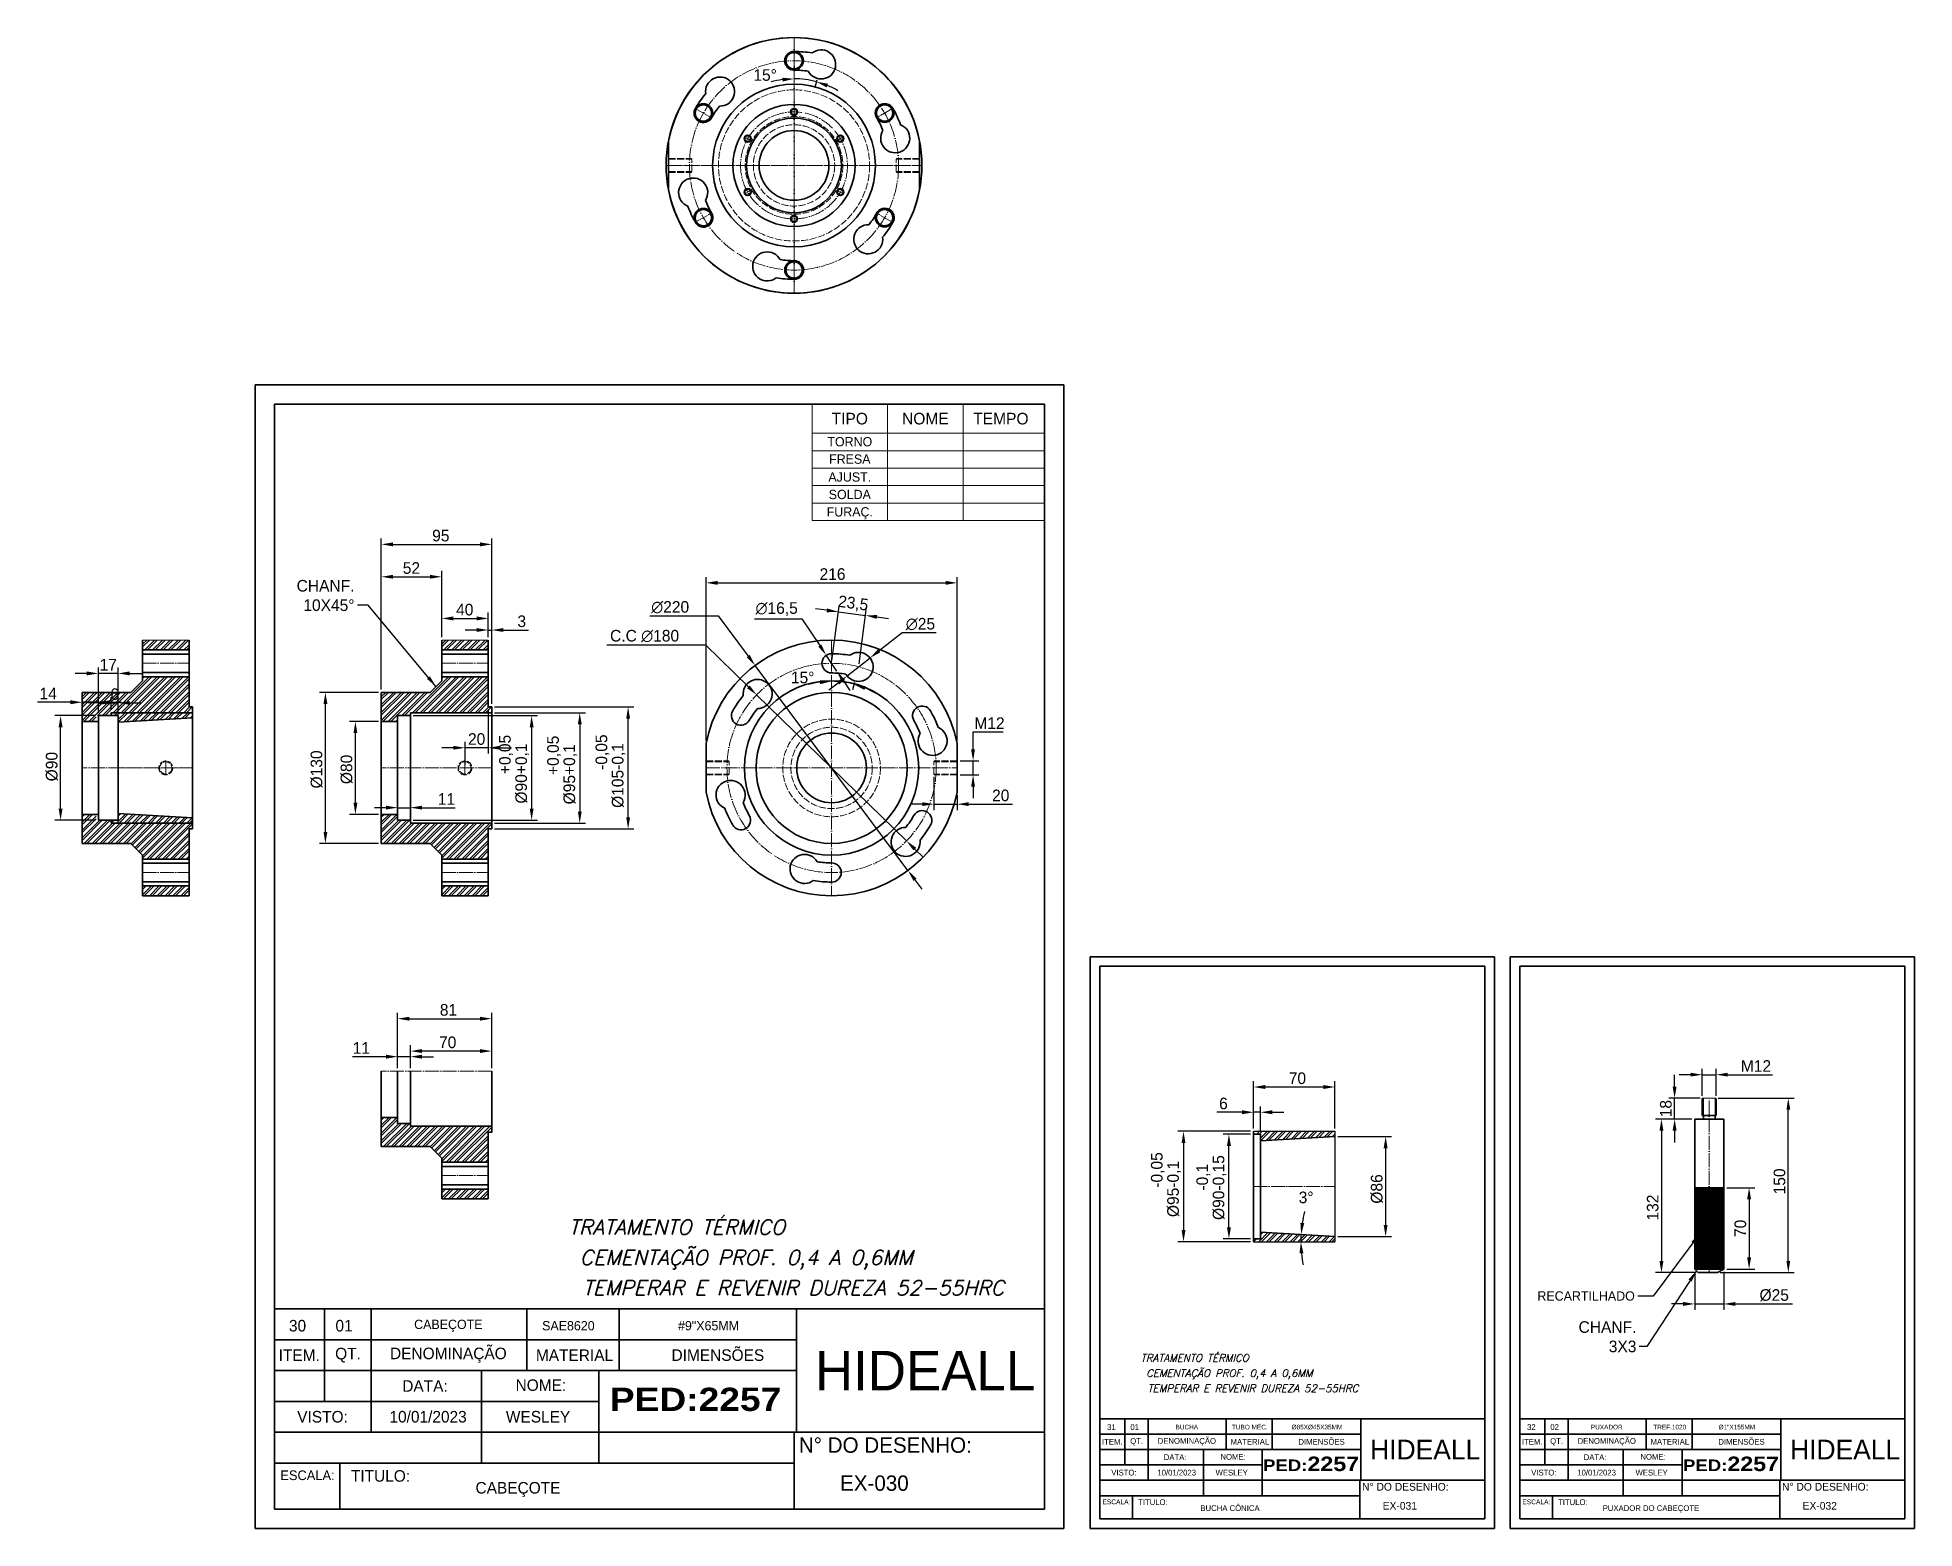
# Model space of a CAD drawing. Header units: millimetres. Extents: x 3332 to 4947, y 147 to 1429.
import ezdxf

# ---------------------------------------------------------------- set-up
doc = ezdxf.new("R2010")
doc.units = ezdxf.units.MM
doc.header["$LTSCALE"] = 0.5
doc.linetypes.add('ACAD_ISO02W100', pattern=[15, 12, -3])
doc.linetypes.add('ACAD_ISO04W100', pattern=[30, 24, -3, 0, -3])
doc.layers.get('0').update_dxf_attribs({"lineweight": 13})
for name, color, linetype, lineweight in [('centro', 10, 'ACAD_ISO04W100', 5), ('contorno', 7, 'Continuous', 35), ('legenda', 7, 'Continuous', 35), ('texto', 7, 'Continuous', 5), ('tracejada', 170, 'ACAD_ISO02W100', 9)]:
    doc.layers.add(name, color=color, linetype=linetype, lineweight=lineweight)
for name, color, linetype in [('FINA', 1, 'Continuous'), ('hachura 1', 114, 'Continuous'), ('SL35', 7, 'Continuous')]:
    doc.layers.add(name, color=color, linetype=linetype)
doc.layers.add('isolante', color=7, linetype='Continuous', true_color=0xffb3c6)
doc.styles.add('STYLE2', font='romans.shx', dxfattribs={"oblique": 15})
doc.dimstyles.new('ISO-25', dxfattribs={"dimscale": 4, "dimtxt": 2.5, "dimasz": 2.5, "dimexe": 1.25, "dimexo": 0.625, "dimtad": 1, "dimtoh": 1, "dimdec": 1, "dimtxsty": 'Standard', "dimcen": 2.5, "dimclrd": 6, "dimclrt": 256, "dimadec": 0, "dimazin": 0, "dimtfac": 1, "dimtdec": 1, "dimtmove": 0, "dimatfit": 3, "dimfxl": 0, "dimarcsym": 0})

msp = doc.modelspace()

# ---------------------------------------------------------------- texts
at = {"width": 65, "attachment_point": 5}
for s, insert, char_height in [('TIPO', (4030.74, 1101.2), 10), ('NOME', (4095.74, 1101.2), 10), ('TEMPO', (4160.74, 1101.2), 10), ('TORNO', (4030.74, 1081.35), 8), ('FRESA', (4030.74, 1066.39), 8), ('AJUST.', (4030.74, 1051), 8), ('SOLDA', (4030.74, 1035.96), 8), ('FURAÇ.', (4030.74, 1019.86), 8)]:
    msp.add_mtext(s, dxfattribs=dict(at, insert=insert, char_height=char_height))
at = {"color": 7, "linetype": 'ByBlock', "attachment_point": 5, "style": 'STYLE2'}
for s, insert, char_height in [('TRATAMENTO TÉRMICO', (3882.03, 405.79), 12.8), ('CEMENTAÇÃO PROF. 0,4 A 0,6MM', (3941.71, 377.66), 12.8), ('TEMPERAR E REVENIR DUREZA 52-55HRC', (3982.18, 353.56), 12.8), ('TRATAMENTO TÉRMICO', (4327.5, 293.24), 6.4), ('CEMENTAÇÃO PROF. 0,4 A 0,6MM', (4357.34, 279.18), 6.4), ('TEMPERAR E REVENIR DUREZA 52-55HRC', (4377.57, 267.12), 6.4)]:
    msp.add_mtext(s, dxfattribs=dict(at, insert=insert, char_height=char_height))
at = {"layer": 'contorno', "attachment_point": 9}
for s, insert, char_height in [('CHANF.\\P10X45°', (3604.64, 935.67), 10), ('RECARTILHADO', (4706.08, 342.45), 8), ('CHANF.\\P3X3', (4707.45, 298.01), 10)]:
    msp.add_mtext(s, dxfattribs=dict(at, insert=insert, char_height=char_height))
at = {"layer": 'contorno'}
for s, insert, char_height, width, attachment_point in [('30', (3555.65, 320.91), 9.936, 56.304, 5), ('01', (3595.65, 320.91), 9.936, 56.304, 5), ('CABEÇOTE', (3685.38, 320.91), 8, 169.8794, 5), ('SAE8620', (3788.64, 320.91), 8, 99.36, 5), ('#9"X65MM', (3909.23, 320.91), 8, 169.8794, 5), ('ITEM.', (3557.09, 295.61), 9.936, 56.304, 5), ('QT.', (3599.06, 295.61), 9.936, 56.304, 5), ('DENOMINAÇÃO', (3685.38, 295.61), 9.936, 169.8794, 5), ('MATERIAL', (3793.92, 295.61), 9.936, 99.36, 5), ('DIMENSÕES', (3917.22, 295.61), 9.936, 169.8794, 5), ('{\\H1.2x;NOME:}', (3764.98, 269.76), 8.28, 99.7946, 5), ('DATA:', (3665.27, 269.11), 9.936, 66.24, 5), ('VISTO:', (3577.14, 242.61), 9.936, 56.304, 5), ('10/01/2023', (3667.94, 242.61), 9.936, 89.4607, 5), ('WESLEY', (3762.56, 242.61), 9.936, 66.24, 5), ('31', (4255.82, 233.74), 4.968, 28.152, 5), ('01', (4275.82, 233.74), 4.968, 28.152, 5), ('BUCHA', (4320.69, 233.74), 4, 84.9397, 5), ('TUBO MÉC.', (4374.88, 233.74), 4, 49.68, 5), ('Ø85XØ45X35MM', (4432.61, 233.74), 4, 84.9397, 5), ('32', (4617.08, 233.74), 4.968, 28.152, 5), ('02', (4637.08, 233.74), 4.968, 28.152, 5), ('PUXADOR', (4681.95, 233.74), 4, 84.9397, 5), ('TREF.1020', (4736.14, 233.74), 4, 49.68, 5), ('Ø1"X155MM', (4793.87, 233.74), 4, 84.9397, 5), ('N° DO DESENHO:', (3986.91, 224.91), 13.248, 214.8415, 1), ('ITEM.', (4256.54, 221.09), 4.968, 28.152, 5), ('QT.', (4277.52, 221.09), 4.968, 28.152, 5), ('DENOMINAÇÃO', (4320.69, 221.09), 4.968, 84.9397, 5), ('DATA:', (4310.63, 207.84), 4.968, 33.12, 5), ('{\\H1.2x;NOME:}', (4360.49, 208.16), 4.14, 49.8973, 5), ('MATERIAL', (4374.95, 221.09), 4.968, 49.68, 5), ('DIMENSÕES', (4436.61, 221.09), 4.968, 84.9397, 5), ('{\\fNasalization|b0|i0|c0|p34;\\C5;HIDEALL}', (4525.77, 214.46), 17, 126.7418, 5), ('ITEM.', (4617.8, 221.09), 4.968, 28.152, 5), ('QT.', (4638.78, 221.09), 4.968, 28.152, 5), ('DENOMINAÇÃO', (4681.95, 221.09), 4.968, 84.9397, 5), ('DATA:', (4671.89, 207.84), 4.968, 33.12, 5), ('{\\H1.2x;NOME:}', (4721.75, 208.16), 4.14, 49.8973, 5), ('MATERIAL', (4736.21, 221.09), 4.968, 49.68, 5), ('DIMENSÕES', (4797.87, 221.09), 4.968, 84.9397, 5), ('{\\fNasalization|b0|i0|c0|p34;\\C5;HIDEALL}', (4887.03, 214.46), 17, 126.7418, 5), ('ESCALA:', (3564.19, 196.45), 8.28, 66.0052, 2), ('TITULO:', (3601.53, 196.72), 9.936, 197.732, 1), ('VISTO:', (4266.57, 194.59), 4.968, 28.152, 5), ('10/01/2023', (4311.97, 194.59), 4.968, 51.9787, 5), ('WESLEY', (4359.28, 194.59), 4.968, 33.12, 5), ('{\\fArial Black|b0|i0|c0|p34;\\H0.8x;PED:\\H1.25x;2257}', (4427.57, 202.06), 12.5, 84.9397, 5), ('VISTO:', (4627.83, 194.59), 4.968, 28.152, 5), ('10/01/2023', (4673.22, 194.59), 4.968, 59.1008, 5), ('WESLEY', (4720.54, 194.59), 4.968, 33.12, 5), ('{\\fArial Black|b0|i0|c0|p34;\\H0.8x;PED:\\H1.25x;2257}', (4788.83, 202.06), 12.5, 84.9397, 5), ('CABEÇOTE', (3708.74, 186.52), 9.936, 346.2716, 1), ('EX-030', (4022.33, 192.2), 13.248, 214.8415, 1), ('N° DO DESENHO:', (4471.45, 185.74), 6.624, 107.4207, 1), ('N° DO DESENHO:', (4832.71, 185.74), 6.624, 107.4207, 1), ('ESCALA:', (4260.09, 171.51), 4.14, 33.0026, 2), ('TITULO:', (4278.76, 171.64), 4.968, 98.866, 1), ('BUCHA CÔNICA', (4332.37, 166.54), 4.968, 173.1358, 1), ('EX-031', (4489.16, 169.38), 6.624, 107.4207, 1), ('ESCALA:', (4621.35, 171.51), 4.14, 33.0026, 2), ('TITULO:', (4640.02, 171.64), 4.968, 98.866, 1), ('PUXADOR DO CABEÇOTE', (4678.43, 166.54), 4.968, 173.1358, 1), ('EX-032', (4850.42, 169.38), 6.624, 107.4207, 1)]:
    msp.add_mtext(s, dxfattribs=dict(at, insert=insert, char_height=char_height, width=width, attachment_point=attachment_point))
at = {"layer": 'contorno', "color": 4, "insert": (4095.54, 282.36), "char_height": 34, "width": 253.4836, "attachment_point": 5}
msp.add_mtext('{\\fNasalization|b0|i0|c0|p34;\\C5;HIDEALL}', dxfattribs=at)
at = {"layer": 'texto', "insert": (3898.03, 257.5), "char_height": 20, "width": 169.8794, "attachment_point": 5}
msp.add_mtext('{\\fArial Black|b0|i0|c0|p34;PED:2257}', dxfattribs=at)

# ---------------------------------------------------------------- blocks, each defined once
blk = doc.blocks.new('*D8')
at = {"color": 0, "lineweight": -2, "transparency": 16777216}
for p, q in [((4777.9, 516.7), (4843.1, 516.7)), ((4779.6, 366.7), (4843.1, 366.7))]:
    blk.add_line(p, q, dxfattribs=at)
at = {"color": 6, "lineweight": -2, "transparency": 16777216}
blk.add_line((4838.1, 376.7), (4838.1, 506.7), dxfattribs=at)
at = {"color": 6, "transparency": 16777216}
for points in [[(4836.5, 506.7), (4839.8, 506.7), (4838.1, 516.7)], [(4836.5, 376.7), (4839.8, 376.7), (4838.1, 366.7)]]:
    blk.add_solid(points, dxfattribs=at)
at = {"layer": 'Defpoints', "color": 0, "transparency": 16777216}
for p in [(4775.4, 516.7), (4838.1, 516.7), (4777.1, 366.7)]:
    blk.add_point(p, dxfattribs=at)
at = {"transparency": 16777216, "insert": (4830.6, 445.1), "char_height": 10, "attachment_point": 5, "rotation": 90}
blk.add_mtext('150', dxfattribs=at)
blk = doc.blocks.new('*D9')
at = {"color": 0, "lineweight": -2, "transparency": 16777216}
for p, q in [((4755.1, 498.7), (4724, 498.7)), ((4758.1, 366.7), (4724, 366.7))]:
    blk.add_line(p, q, dxfattribs=at)
at = {"color": 6, "lineweight": -2, "transparency": 16777216}
blk.add_line((4729, 488.7), (4729, 376.7), dxfattribs=at)
at = {"color": 6, "transparency": 16777216}
for points in [[(4727.3, 488.7), (4730.7, 488.7), (4729, 498.7)], [(4727.3, 376.7), (4730.7, 376.7), (4729, 366.7)]]:
    blk.add_solid(points, dxfattribs=at)
at = {"layer": 'Defpoints', "color": 0, "transparency": 16777216}
for p in [(4757.6, 498.7), (4729, 366.7), (4760.6, 366.7)]:
    blk.add_point(p, dxfattribs=at)
at = {"transparency": 16777216, "insert": (4721.5, 422.6), "char_height": 10, "attachment_point": 5, "rotation": 90}
blk.add_mtext('132', dxfattribs=at)
blk = doc.blocks.new('*D10')
at = {"color": 6, "lineweight": -2, "transparency": 16777216}
for p, q in [((4740.3, 526.7), (4740.3, 536.7)), ((4740.3, 498.7), (4740.3, 516.7)), ((4740.3, 488.7), (4740.3, 478.7))]:
    blk.add_line(p, q, dxfattribs=at)
at = {"color": 0, "lineweight": -2, "transparency": 16777216}
for p, q in [((4762.4, 516.7), (4735.3, 516.7)), ((4755.1, 498.7), (4735.3, 498.7))]:
    blk.add_line(p, q, dxfattribs=at)
at = {"color": 6, "transparency": 16777216}
for points in [[(4738.6, 526.7), (4742, 526.7), (4740.3, 516.7)], [(4738.6, 488.7), (4742, 488.7), (4740.3, 498.7)]]:
    blk.add_solid(points, dxfattribs=at)
at = {"layer": 'Defpoints', "color": 0, "transparency": 16777216}
for p in [(4740.3, 516.7), (4764.9, 516.7), (4757.6, 498.7)]:
    blk.add_point(p, dxfattribs=at)
at = {"transparency": 16777216, "insert": (4732.8, 507.7), "char_height": 10, "attachment_point": 5, "rotation": 90}
blk.add_mtext('18', dxfattribs=at)
blk = doc.blocks.new('*D11')
at = {"color": 0, "lineweight": -2, "transparency": 16777216}
for p, q in [((4757.6, 367.2), (4757.6, 334.7)), ((4782.6, 367.2), (4782.6, 334.7))]:
    blk.add_line(p, q, dxfattribs=at)
at = {"color": 6, "lineweight": -2, "transparency": 16777216}
for p, q in [((4747.6, 339.7), (4737.6, 339.7)), ((4757.6, 339.7), (4782.6, 339.7)), ((4792.6, 339.7), (4841.8, 339.7))]:
    blk.add_line(p, q, dxfattribs=at)
at = {"color": 6, "transparency": 16777216}
for points in [[(4747.6, 341.4), (4747.6, 338), (4757.6, 339.7)], [(4792.6, 341.4), (4792.6, 338), (4782.6, 339.7)]]:
    blk.add_solid(points, dxfattribs=at)
at = {"layer": 'Defpoints', "color": 0, "transparency": 16777216}
for p in [(4757.6, 369.7), (4782.6, 369.7), (4782.6, 339.7)]:
    blk.add_point(p, dxfattribs=at)
at = {"transparency": 16777216, "insert": (4826, 347.2), "char_height": 10, "attachment_point": 5}
blk.add_mtext('Ø25', dxfattribs=at)
blk = doc.blocks.new('*D12')
at = {"color": 6, "lineweight": -2, "transparency": 16777216}
for p, q in [((4754.1, 536.9), (4744.1, 536.9)), ((4764.1, 536.9), (4776.1, 536.9)), ((4786.1, 536.9), (4824.5, 536.9))]:
    blk.add_line(p, q, dxfattribs=at)
at = {"color": 0, "lineweight": -2, "transparency": 16777216}
for p, q in [((4764.1, 518.8), (4764.1, 541.9)), ((4776.1, 518.8), (4776.1, 541.9))]:
    blk.add_line(p, q, dxfattribs=at)
at = {"color": 6, "transparency": 16777216}
for points in [[(4754.1, 538.6), (4754.1, 535.3), (4764.1, 536.9)], [(4786.1, 538.6), (4786.1, 535.3), (4776.1, 536.9)]]:
    blk.add_solid(points, dxfattribs=at)
at = {"layer": 'Defpoints', "color": 0, "transparency": 16777216}
for p in [(4776.1, 536.9), (4764.1, 516.3), (4776.1, 516.3)]:
    blk.add_point(p, dxfattribs=at)
at = {"transparency": 16777216, "insert": (4810.3, 544.4), "char_height": 10, "attachment_point": 5}
blk.add_mtext('M12', dxfattribs=at)
blk = doc.blocks.new('*D13')
at = {"color": 0, "lineweight": -2, "transparency": 16777216}
for p, q in [((4785.1, 439.7), (4809.4, 439.7)), ((4785.1, 369.7), (4809.4, 369.7))]:
    blk.add_line(p, q, dxfattribs=at)
at = {"color": 6, "lineweight": -2, "transparency": 16777216}
blk.add_line((4804.4, 429.7), (4804.4, 379.7), dxfattribs=at)
at = {"color": 6, "transparency": 16777216}
for points in [[(4802.7, 429.7), (4806.1, 429.7), (4804.4, 439.7)], [(4802.7, 379.7), (4806.1, 379.7), (4804.4, 369.7)]]:
    blk.add_solid(points, dxfattribs=at)
at = {"layer": 'Defpoints', "color": 0, "transparency": 16777216}
for p in [(4782.6, 439.7), (4782.6, 369.7), (4804.4, 369.7)]:
    blk.add_point(p, dxfattribs=at)
at = {"transparency": 16777216, "insert": (4796.9, 404.7), "char_height": 10, "attachment_point": 5, "rotation": 90}
blk.add_mtext('70', dxfattribs=at)
blk = doc.blocks.new('*D14')
at = {"color": 0, "lineweight": -2, "transparency": 16777216}
for p, q in [((3907.1, 824.2), (3907.1, 965)), ((4123.1, 824.2), (4123.1, 965))]:
    blk.add_line(p, q, dxfattribs=at)
at = {"color": 6, "lineweight": -2, "transparency": 16777216}
blk.add_line((3917.1, 960), (4113.1, 960), dxfattribs=at)
at = {"color": 6, "transparency": 16777216}
for points in [[(3917.1, 961.7), (3917.1, 958.3), (3907.1, 960)], [(4113.1, 961.7), (4113.1, 958.3), (4123.1, 960)]]:
    blk.add_solid(points, dxfattribs=at)
at = {"layer": 'Defpoints', "color": 0, "transparency": 16777216}
for p in [(4123.1, 960), (3907.1, 821.7), (4123.1, 821.7)]:
    blk.add_point(p, dxfattribs=at)
at = {"lineweight": 9, "transparency": 16777216, "insert": (4015.9, 967.5), "char_height": 10, "attachment_point": 5}
blk.add_mtext('216', dxfattribs=at)
blk = doc.blocks.new('*D15')
at = {"color": 6, "lineweight": -2, "transparency": 16777216}
for p, q in [((3858.7, 931.5), (3917.6, 931.5)), ((3917.6, 931.5), (3943.3, 897)), ((4080.8, 712.6), (3949.3, 889)), ((4086.8, 704.6), (4092.8, 696.6))]:
    blk.add_line(p, q, dxfattribs=at)
at = {"color": 6, "transparency": 16777216}
for points in [[(3944.7, 898), (3942, 896), (3949.3, 889)], [(4088.2, 705.6), (4085.5, 703.6), (4080.8, 712.6)]]:
    blk.add_solid(points, dxfattribs=at)
at = {"layer": 'Defpoints', "color": 0, "transparency": 16777216}
for p in [(3949.3, 889), (4080.8, 712.6)]:
    blk.add_point(p, dxfattribs=at)
at = {"lineweight": 9, "transparency": 16777216, "insert": (3876.2, 939), "char_height": 10, "attachment_point": 5}
blk.add_mtext('∅220', dxfattribs=at)
blk = doc.blocks.new('*D16')
at = {"color": 6, "lineweight": -2, "transparency": 16777216}
for p, q in [((4011, 936.4), (4001.1, 937.7)), ((4020.9, 935.1), (4044.2, 932)), ((4054.1, 930.7), (4064, 929.4))]:
    blk.add_line(p, q, dxfattribs=at)
at = {"color": 0, "lineweight": -2, "transparency": 16777216}
for p, q in [((4015.4, 893.3), (4021.6, 940)), ((4038.7, 890.2), (4044.8, 936.9))]:
    blk.add_line(p, q, dxfattribs=at)
at = {"color": 6, "transparency": 16777216}
for points in [[(4011.2, 938), (4010.8, 934.7), (4020.9, 935.1)], [(4054.3, 932.3), (4053.9, 929), (4044.2, 932)]]:
    blk.add_solid(points, dxfattribs=at)
at = {"layer": 'Defpoints', "color": 0, "transparency": 16777216}
for p in [(4044.2, 932), (4015.1, 890.8), (4038.4, 887.7)]:
    blk.add_point(p, dxfattribs=at)
at = {"lineweight": 9, "transparency": 16777216, "insert": (4033.6, 941.8), "char_height": 10, "attachment_point": 5, "rotation": 352.5}
blk.add_mtext('23,5', dxfattribs=at)
blk = doc.blocks.new('*D17')
at = {"color": 0, "lineweight": -2, "transparency": 16777216}
blk.add_line((4034.7, 874.2), (4033.1, 867.9), dxfattribs=at)
at = {"color": 6, "lineweight": -2, "transparency": 16777216}
for start, end in [(97.6996, 105.3992), (75, 90), (59.6008, 67.3004)]:
    blk.add_arc((4015.1, 800.8), 74.5, start, end, dxfattribs=at)
at = {"color": 6, "transparency": 16777216}
for points in [[(4005, 876.3), (4005.2, 872.9), (4015.1, 875.3)], [(4043.3, 867.9), (4044.3, 871.1), (4034.3, 872.7)]]:
    blk.add_solid(points, dxfattribs=at)
at = {"layer": 'Defpoints', "color": 0, "transparency": 16777216}
for p in [(4015.1, 910.8), (4041.3, 898.8), (4028, 874.1), (4035.4, 876.6), (4015.1, 690.8)]:
    blk.add_point(p, dxfattribs=at)
at = {"lineweight": 9, "transparency": 16777216, "insert": (3990.2, 878.5), "char_height": 10, "attachment_point": 5}
blk.add_mtext('15°', dxfattribs=at)
blk = doc.blocks.new('*D18')
at = {"color": 0, "lineweight": -2, "transparency": 16777216}
for p, q in [((4103.1, 793), (4103.1, 764.6)), ((4123.1, 777.4), (4123.1, 764.6))]:
    blk.add_line(p, q, dxfattribs=at)
at = {"color": 6, "lineweight": -2, "transparency": 16777216}
for p, q in [((4093.1, 769.6), (4083.1, 769.6)), ((4103.1, 769.6), (4123.1, 769.6)), ((4133.1, 769.6), (4170.6, 769.6))]:
    blk.add_line(p, q, dxfattribs=at)
at = {"color": 6, "transparency": 16777216}
for points in [[(4093.1, 771.3), (4093.1, 768), (4103.1, 769.6)], [(4133.1, 771.3), (4133.1, 768), (4123.1, 769.6)]]:
    blk.add_solid(points, dxfattribs=at)
at = {"layer": 'Defpoints', "color": 0, "transparency": 16777216}
for p in [(4103.1, 795.5), (4123.1, 779.9), (4123.1, 769.6)]:
    blk.add_point(p, dxfattribs=at)
at = {"lineweight": 9, "transparency": 16777216, "insert": (4160.6, 777.1), "char_height": 10, "attachment_point": 5}
blk.add_mtext('20', dxfattribs=at)
blk = doc.blocks.new('*D19')
at = {"color": 6, "lineweight": -2, "transparency": 16777216}
for p, q in [((4136.8, 816.8), (4136.8, 831.8)), ((4136.8, 831.8), (4162.6, 831.8)), ((4136.8, 794.8), (4136.8, 806.8)), ((4136.8, 784.8), (4136.8, 774.8))]:
    blk.add_line(p, q, dxfattribs=at)
at = {"color": 0, "lineweight": -2, "transparency": 16777216}
for p, q in [((4125.6, 806.8), (4141.8, 806.8)), ((4125.6, 794.8), (4141.8, 794.8))]:
    blk.add_line(p, q, dxfattribs=at)
at = {"color": 6, "transparency": 16777216}
for points in [[(4135.1, 816.8), (4138.4, 816.8), (4136.8, 806.8)], [(4135.1, 784.8), (4138.4, 784.8), (4136.8, 794.8)]]:
    blk.add_solid(points, dxfattribs=at)
at = {"layer": 'Defpoints', "color": 0, "transparency": 16777216}
for p in [(4123.1, 806.8), (4123.1, 794.8), (4136.8, 806.8)]:
    blk.add_point(p, dxfattribs=at)
at = {"lineweight": 9, "transparency": 16777216, "insert": (4150.9, 839.3), "char_height": 10, "attachment_point": 5}
blk.add_mtext('M12', dxfattribs=at)
blk = doc.blocks.new('*D20')
at = {"color": 6, "lineweight": -2, "transparency": 16777216}
for p, q in [((3821.7, 906.7), (3906.5, 906.7)), ((3906.5, 906.7), (3943.5, 870.6)), ((4079.5, 738), (3950.6, 863.6)), ((4086.7, 731), (4093.8, 724))]:
    blk.add_line(p, q, dxfattribs=at)
at = {"color": 6, "transparency": 16777216}
for points in [[(3944.6, 871.8), (3942.3, 869.4), (3950.6, 863.6)], [(4087.8, 732.2), (4085.5, 729.8), (4079.5, 738)]]:
    blk.add_solid(points, dxfattribs=at)
at = {"layer": 'Defpoints', "color": 0, "transparency": 16777216}
for p in [(3950.6, 863.6), (4079.5, 738)]:
    blk.add_point(p, dxfattribs=at)
at = {"lineweight": 9, "transparency": 16777216, "insert": (3854.2, 914.2), "char_height": 10, "attachment_point": 5}
blk.add_mtext('C.C ∅180', dxfattribs=at)
blk = doc.blocks.new('*D22')
at = {"color": 6, "lineweight": -2, "transparency": 16777216}
for p, q in [((4075.7, 917), (4056.1, 901.6)), ((4104.9, 917), (4075.7, 917)), ((4028.5, 880), (4048.2, 895.4)), ((4020.7, 873.8), (4012.8, 867.7))]:
    blk.add_line(p, q, dxfattribs=at)
at = {"color": 6, "transparency": 16777216}
for points in [[(4055, 902.9), (4057.1, 900.3), (4048.2, 895.4)], [(4019.6, 875.2), (4021.7, 872.5), (4028.5, 880)]]:
    blk.add_solid(points, dxfattribs=at)
at = {"layer": 'Defpoints', "color": 0, "transparency": 16777216}
for p in [(4048.2, 895.4), (4028.5, 880)]:
    blk.add_point(p, dxfattribs=at)
at = {"transparency": 16777216, "insert": (4091.5, 924.5), "char_height": 10, "attachment_point": 5}
blk.add_mtext('∅25', dxfattribs=at)
blk = doc.blocks.new('*U25')
at = {"layer": 'centro'}
blk.add_line((0, 8), (0, -8), dxfattribs=at)
at = {"layer": 'contorno'}
for radius in [8, 7]:
    blk.add_circle((0, 0), radius, dxfattribs=at)
blk = doc.blocks.new('*U26')
at = {"layer": 'contorno', "color": 0, "linetype": 'ByBlock', "lineweight": -2, "transparency": 16777216}
blk.add_blockref('*U25', (8300.9, 2568.2), dxfattribs=at)
for p, rotation in [((8222.9, 2523.2), 59.99999999999999), ((8378.8, 2523.2), 300.0000000000001), ((8222.9, 2433.2), 120), ((8378.8, 2433.2), 240), ((8300.9, 2388.2), 180)]:
    blk.add_blockref('*U25', p, dxfattribs=dict(at, rotation=rotation))
blk = doc.blocks.new('*U27')
at = {"layer": 'centro'}
blk.add_line((0, -3), (0, 3), dxfattribs=at)
at = {"layer": 'contorno'}
for radius in [3, 2.5]:
    blk.add_circle((0, 0), radius, dxfattribs=at)
blk = doc.blocks.new('*U28')
at = {"layer": 'contorno', "color": 0, "linetype": 'ByBlock', "lineweight": -2, "transparency": 16777216}
blk.add_blockref('*U27', (14663.3, 2524.2), dxfattribs=at)
for p, rotation in [((14623.4, 2501.2), 60.00000000000001), ((14703.1, 2501.2), 299.9999999999999), ((14623.4, 2455.2), 120), ((14703.1, 2455.2), 240), ((14663.3, 2432.2), 180)]:
    blk.add_blockref('*U27', p, dxfattribs=dict(at, rotation=rotation))
blk = doc.blocks.new('*D36')
at = {"color": 0, "lineweight": -2, "transparency": 16777216}
blk.add_line((4002.4, 1392.5), (4000.7, 1386.2), dxfattribs=at)
at = {"color": 6, "lineweight": -2, "transparency": 16777216}
for start, end in [(97.6996, 105.3992), (75, 90), (59.6008, 67.3004)]:
    blk.add_arc((3982.8, 1319.1), 74.5, start, end, dxfattribs=at)
at = {"color": 6, "transparency": 16777216}
for points in [[(3972.7, 1394.5), (3972.9, 1391.2), (3982.8, 1393.6)], [(4010.9, 1386.2), (4012, 1389.4), (4002, 1391)]]:
    blk.add_solid(points, dxfattribs=at)
at = {"layer": 'Defpoints', "color": 0, "transparency": 16777216}
for p in [(3982.8, 1429.1), (4009, 1417.1), (3995.7, 1392.4), (4003.1, 1394.9), (3982.8, 1209.1)]:
    blk.add_point(p, dxfattribs=at)
at = {"lineweight": 9, "transparency": 16777216, "insert": (3957.9, 1396.8), "char_height": 10, "attachment_point": 5}
blk.add_mtext('15°', dxfattribs=at)
blk = doc.blocks.new('*U34')
at = {"layer": 'contorno'}
for centre, radius, start, end in [((-13.9, 3.1), 8, 90, 270), ((-13.9, -86.9), 98, 80.8622, 90), ((9.4, 0), 12.5, 207.9218, 128.2017), ((-13.9, -86.9), 82, 81.4092, 90)]:
    blk.add_arc(centre, radius, start, end, dxfattribs=at)
blk = doc.blocks.new('*U35')
at = {"layer": 'contorno', "color": 0, "linetype": 'ByBlock', "lineweight": -2, "transparency": 16777216}
blk.add_blockref('*U34', (4029, 887.7), dxfattribs=at)
for p, rotation in [((3946.8, 856.2), 60.00000000000001), ((4097.4, 832.3), 299.9999999999999), ((3933, 769.3), 120), ((4083.6, 745.4), 240), ((4001.4, 713.9), 180)]:
    blk.add_blockref('*U34', p, dxfattribs=dict(at, rotation=rotation))
blk = doc.blocks.new('*D37')
at = {"color": 0, "lineweight": -2, "transparency": 16777216}
for p, q in [((3627.7, 868.3), (3627.7, 998.1)), ((3722.7, 855.8), (3722.7, 998.1))]:
    blk.add_line(p, q, dxfattribs=at)
at = {"color": 6, "lineweight": -2, "transparency": 16777216}
blk.add_line((3637.7, 993.1), (3712.7, 993.1), dxfattribs=at)
at = {"color": 6, "transparency": 16777216}
for points in [[(3637.7, 994.8), (3637.7, 991.4), (3627.7, 993.1)], [(3712.7, 994.8), (3712.7, 991.4), (3722.7, 993.1)]]:
    blk.add_solid(points, dxfattribs=at)
at = {"layer": 'Defpoints', "color": 0, "transparency": 16777216}
for p in [(3722.7, 993.1), (3627.7, 865.8), (3722.7, 853.3)]:
    blk.add_point(p, dxfattribs=at)
at = {"transparency": 16777216, "insert": (3678.9, 1000.6), "char_height": 10, "attachment_point": 5}
blk.add_mtext('95', dxfattribs=at)
blk = doc.blocks.new('*D38')
at = {"color": 0, "lineweight": -2, "transparency": 16777216}
for p, q in [((3719.7, 913.3), (3719.7, 924.4)), ((3722.7, 855.8), (3722.7, 924.4))]:
    blk.add_line(p, q, dxfattribs=at)
at = {"color": 6, "lineweight": -2, "transparency": 16777216}
for p, q in [((3709.7, 919.4), (3699.7, 919.4)), ((3719.7, 919.4), (3722.7, 919.4)), ((3732.7, 919.4), (3754.3, 919.4))]:
    blk.add_line(p, q, dxfattribs=at)
at = {"color": 6, "transparency": 16777216}
for points in [[(3709.7, 921.1), (3709.7, 917.8), (3719.7, 919.4)], [(3732.7, 921.1), (3732.7, 917.8), (3722.7, 919.4)]]:
    blk.add_solid(points, dxfattribs=at)
at = {"layer": 'Defpoints', "color": 0, "transparency": 16777216}
for p in [(3719.7, 910.8), (3722.7, 919.4), (3722.7, 853.3)]:
    blk.add_point(p, dxfattribs=at)
at = {"transparency": 16777216, "insert": (3748.5, 926.9), "char_height": 10, "attachment_point": 5}
blk.add_mtext('3', dxfattribs=at)
blk = doc.blocks.new('*D39')
at = {"color": 0, "lineweight": -2, "transparency": 16777216}
for p, q in [((3679.7, 913.3), (3679.7, 934.4)), ((3719.7, 913.3), (3719.7, 934.4))]:
    blk.add_line(p, q, dxfattribs=at)
at = {"color": 6, "lineweight": -2, "transparency": 16777216}
blk.add_line((3689.7, 929.4), (3709.7, 929.4), dxfattribs=at)
at = {"color": 6, "transparency": 16777216}
for points in [[(3689.7, 931.1), (3689.7, 927.7), (3679.7, 929.4)], [(3709.7, 931.1), (3709.7, 927.7), (3719.7, 929.4)]]:
    blk.add_solid(points, dxfattribs=at)
at = {"layer": 'Defpoints', "color": 0, "transparency": 16777216}
for p in [(3719.7, 929.4), (3679.7, 910.8), (3719.7, 910.8)]:
    blk.add_point(p, dxfattribs=at)
at = {"transparency": 16777216, "insert": (3699.5, 936.9), "char_height": 10, "attachment_point": 5}
blk.add_mtext('40', dxfattribs=at)
blk = doc.blocks.new('*D40')
at = {"color": 0, "lineweight": -2, "transparency": 16777216}
for p, q in [((3627.7, 868.3), (3627.7, 970.2)), ((3679.7, 913.3), (3679.7, 970.2))]:
    blk.add_line(p, q, dxfattribs=at)
at = {"color": 6, "lineweight": -2, "transparency": 16777216}
blk.add_line((3637.7, 965.2), (3669.7, 965.2), dxfattribs=at)
at = {"color": 6, "transparency": 16777216}
for points in [[(3637.7, 966.9), (3637.7, 963.6), (3627.7, 965.2)], [(3669.7, 966.9), (3669.7, 963.6), (3679.7, 965.2)]]:
    blk.add_solid(points, dxfattribs=at)
at = {"layer": 'Defpoints', "color": 0, "transparency": 16777216}
for p in [(3679.7, 965.2), (3679.7, 910.8), (3627.7, 865.8)]:
    blk.add_point(p, dxfattribs=at)
at = {"transparency": 16777216, "insert": (3653.6, 972.7), "char_height": 10, "attachment_point": 5}
blk.add_mtext('52', dxfattribs=at)
blk = doc.blocks.new('*D41')
at = {"color": 0, "lineweight": -2, "transparency": 16777216}
for p, q in [((3625.2, 865.8), (3574.6, 865.8)), ((3625.2, 735.8), (3574.6, 735.8))]:
    blk.add_line(p, q, dxfattribs=at)
at = {"color": 6, "lineweight": -2, "transparency": 16777216}
blk.add_line((3579.6, 745.8), (3579.6, 855.8), dxfattribs=at)
at = {"color": 6, "transparency": 16777216}
for points in [[(3578, 855.8), (3581.3, 855.8), (3579.6, 865.8)], [(3578, 745.8), (3581.3, 745.8), (3579.6, 735.8)]]:
    blk.add_solid(points, dxfattribs=at)
at = {"layer": 'Defpoints', "color": 0, "transparency": 16777216}
for p in [(3579.6, 865.8), (3627.7, 865.8), (3627.7, 735.8)]:
    blk.add_point(p, dxfattribs=at)
at = {"transparency": 16777216, "insert": (3572.1, 799.5), "char_height": 10, "attachment_point": 5, "rotation": 90}
blk.add_mtext('Ø130', dxfattribs=at)
blk = doc.blocks.new('*D42')
at = {"color": 0, "lineweight": -2, "transparency": 16777216}
for p, q in [((3625.2, 840.8), (3600.4, 840.8)), ((3625.2, 760.8), (3600.4, 760.8))]:
    blk.add_line(p, q, dxfattribs=at)
at = {"color": 6, "lineweight": -2, "transparency": 16777216}
blk.add_line((3605.4, 770.8), (3605.4, 830.8), dxfattribs=at)
at = {"color": 6, "transparency": 16777216}
for points in [[(3603.8, 830.8), (3607.1, 830.8), (3605.4, 840.8)], [(3603.8, 770.8), (3607.1, 770.8), (3605.4, 760.8)]]:
    blk.add_solid(points, dxfattribs=at)
at = {"layer": 'Defpoints', "color": 0, "transparency": 16777216}
for p in [(3605.4, 840.8), (3627.7, 840.8), (3627.7, 760.8)]:
    blk.add_point(p, dxfattribs=at)
at = {"transparency": 16777216, "insert": (3597.9, 799.5), "char_height": 10, "attachment_point": 5, "rotation": 90}
blk.add_mtext('Ø80', dxfattribs=at)
blk = doc.blocks.new('*D43')
at = {"color": 0, "lineweight": -2, "transparency": 16777216}
for p, q in [((3725.2, 853.3), (3845, 853.3)), ((3725.2, 748.3), (3845, 748.3))]:
    blk.add_line(p, q, dxfattribs=at)
at = {"color": 6, "lineweight": -2, "transparency": 16777216}
blk.add_line((3840, 758.3), (3840, 843.3), dxfattribs=at)
at = {"color": 6, "transparency": 16777216}
for points in [[(3838.4, 843.3), (3841.7, 843.3), (3840, 853.3)], [(3838.4, 758.3), (3841.7, 758.3), (3840, 748.3)]]:
    blk.add_solid(points, dxfattribs=at)
at = {"layer": 'Defpoints', "color": 0, "transparency": 16777216}
for p in [(3722.7, 853.3), (3840, 853.3), (3722.7, 748.3)]:
    blk.add_point(p, dxfattribs=at)
at = {"lineweight": 9, "transparency": 16777216, "insert": (3824.2, 798), "char_height": 10, "attachment_point": 5, "rotation": 90}
blk.add_mtext('Ø105\\S-0,05^ -0,1;', dxfattribs=at)
blk = doc.blocks.new('*D44')
at = {"color": 0, "lineweight": -2, "transparency": 16777216}
for p, q in [((3725.2, 848.3), (3803.4, 848.3)), ((3725.2, 753.3), (3803.4, 753.3))]:
    blk.add_line(p, q, dxfattribs=at)
at = {"color": 6, "lineweight": -2, "transparency": 16777216}
blk.add_line((3798.4, 838.3), (3798.4, 763.3), dxfattribs=at)
at = {"color": 6, "transparency": 16777216}
for points in [[(3796.8, 838.3), (3800.1, 838.3), (3798.4, 848.3)], [(3796.8, 763.3), (3800.1, 763.3), (3798.4, 753.3)]]:
    blk.add_solid(points, dxfattribs=at)
at = {"layer": 'Defpoints', "color": 0, "transparency": 16777216}
for p in [(3722.7, 848.3), (3722.7, 753.3), (3798.4, 753.3)]:
    blk.add_point(p, dxfattribs=at)
at = {"lineweight": 9, "transparency": 16777216, "insert": (3782.6, 799), "char_height": 10, "attachment_point": 5, "rotation": 90}
blk.add_mtext('Ø95\\S+0,05^ +0,1;', dxfattribs=at)
blk = doc.blocks.new('*D45')
at = {"color": 0, "lineweight": -2, "transparency": 16777216}
for p, q in [((3655.2, 845.8), (3762, 845.8)), ((3655.2, 755.8), (3762, 755.8))]:
    blk.add_line(p, q, dxfattribs=at)
at = {"color": 6, "lineweight": -2, "transparency": 16777216}
blk.add_line((3757, 835.8), (3757, 765.8), dxfattribs=at)
at = {"color": 6, "transparency": 16777216}
for points in [[(3755.4, 835.8), (3758.7, 835.8), (3757, 845.8)], [(3755.4, 765.8), (3758.7, 765.8), (3757, 755.8)]]:
    blk.add_solid(points, dxfattribs=at)
at = {"layer": 'Defpoints', "color": 0, "transparency": 16777216}
for p in [(3652.7, 845.8), (3652.7, 755.8), (3757, 755.8)]:
    blk.add_point(p, dxfattribs=at)
at = {"lineweight": 9, "transparency": 16777216, "insert": (3741.2, 799.7), "char_height": 10, "attachment_point": 5, "rotation": 90}
blk.add_mtext('Ø90\\S+0,05^ +0,1;', dxfattribs=at)
blk = doc.blocks.new('*D46')
at = {"color": 0, "lineweight": -2, "transparency": 16777216}
for p, q in [((3652.7, 542.6), (3652.7, 562.2)), ((3722.7, 542.6), (3722.7, 562.2))]:
    blk.add_line(p, q, dxfattribs=at)
at = {"color": 6, "lineweight": -2, "transparency": 16777216}
blk.add_line((3712.7, 557.2), (3662.7, 557.2), dxfattribs=at)
at = {"color": 6, "transparency": 16777216}
for points in [[(3662.7, 558.9), (3662.7, 555.6), (3652.7, 557.2)], [(3712.7, 558.9), (3712.7, 555.6), (3722.7, 557.2)]]:
    blk.add_solid(points, dxfattribs=at)
at = {"layer": 'Defpoints', "color": 0, "transparency": 16777216}
for p in [(3652.7, 557.2), (3652.7, 540.1), (3722.7, 540.1)]:
    blk.add_point(p, dxfattribs=at)
at = {"transparency": 16777216, "insert": (3684.8, 564.7), "char_height": 10, "attachment_point": 5}
blk.add_mtext('70', dxfattribs=at)
blk = doc.blocks.new('*D47')
at = {"color": 0, "lineweight": -2, "transparency": 16777216}
for p, q in [((3641.7, 542.6), (3641.7, 590.1)), ((3722.7, 542.6), (3722.7, 590.1))]:
    blk.add_line(p, q, dxfattribs=at)
at = {"color": 6, "lineweight": -2, "transparency": 16777216}
blk.add_line((3651.7, 585.1), (3712.7, 585.1), dxfattribs=at)
at = {"color": 6, "transparency": 16777216}
for points in [[(3651.7, 586.7), (3651.7, 583.4), (3641.7, 585.1)], [(3712.7, 586.7), (3712.7, 583.4), (3722.7, 585.1)]]:
    blk.add_solid(points, dxfattribs=at)
at = {"layer": 'Defpoints', "color": 0, "transparency": 16777216}
for p in [(3722.7, 585.1), (3641.7, 540.1), (3722.7, 540.1)]:
    blk.add_point(p, dxfattribs=at)
at = {"transparency": 16777216, "insert": (3685.5, 592.6), "char_height": 10, "attachment_point": 5}
blk.add_mtext('81', dxfattribs=at)
blk = doc.blocks.new('*D48')
at = {"color": 6, "lineweight": -2, "transparency": 16777216}
for p, q in [((3948.7, 929.1), (3989.5, 929.1)), ((3989.5, 929.1), (4004.9, 906)), ((4019.7, 883.9), (4010.5, 897.7)), ((4025.2, 875.6), (4030.8, 867.3))]:
    blk.add_line(p, q, dxfattribs=at)
at = {"color": 6, "transparency": 16777216}
for points in [[(4006.3, 906.9), (4003.6, 905), (4010.5, 897.7)], [(4026.6, 876.5), (4023.8, 874.7), (4019.7, 883.9)]]:
    blk.add_solid(points, dxfattribs=at)
at = {"layer": 'Defpoints', "color": 0, "transparency": 16777216}
for p in [(4010.5, 897.7), (4019.7, 883.9)]:
    blk.add_point(p, dxfattribs=at)
at = {"transparency": 16777216, "insert": (3967.8, 937.4), "char_height": 10, "attachment_point": 5}
blk.add_mtext('∅16,5', dxfattribs=at)
blk = doc.blocks.new('*U49')
at = {"layer": 'contorno'}
for centre, radius, start, end in [((-13.8, 3.1), 8.25, 90, 270), ((-13.8, -86.7), 98, 80.7026, 90), ((9.5, 0), 12.5, 209.3456, 126.6459), ((-13.8, -87.2), 82, 81.304, 90)]:
    blk.add_arc(centre, radius, start, end, dxfattribs=at)
blk = doc.blocks.new('*U50')
at = {"layer": 'contorno', "color": 0, "linetype": 'ByBlock', "lineweight": -2, "transparency": 16777216}
blk.add_blockref('*U49', (4028.8, 887.7), dxfattribs=at)
for p, rotation in [((3946.7, 856.2), 60.00000000000001), ((4097.2, 832.3), 299.9999999999999), ((3932.9, 769.3), 120), ((4083.5, 745.4), 240), ((4001.3, 713.9), 180)]:
    blk.add_blockref('*U49', p, dxfattribs=dict(at, rotation=rotation))
blk = doc.blocks.new('*D51')
at = {"layer": 'contorno', "color": 0, "lineweight": -2, "transparency": 16777216}
for p, q in [((4378.1, 490.7), (4378.1, 531.3)), ((4448.1, 490.7), (4448.1, 531.3))]:
    blk.add_line(p, q, dxfattribs=at)
at = {"layer": 'contorno', "color": 6, "lineweight": -2, "transparency": 16777216}
blk.add_line((4438.1, 526.3), (4388.1, 526.3), dxfattribs=at)
at = {"layer": 'contorno', "color": 6, "transparency": 16777216}
for points in [[(4388.1, 528), (4388.1, 524.6), (4378.1, 526.3)], [(4438.1, 528), (4438.1, 524.6), (4448.1, 526.3)]]:
    blk.add_solid(points, dxfattribs=at)
at = {"layer": 'Defpoints', "color": 0, "transparency": 16777216}
for p in [(4378.1, 526.3), (4378.1, 488.2), (4448.1, 488.2)]:
    blk.add_point(p, dxfattribs=at)
at = {"layer": 'contorno', "transparency": 16777216, "insert": (4415.8, 533.8), "char_height": 10, "attachment_point": 5}
blk.add_mtext('70', dxfattribs=at)
blk = doc.blocks.new('*D52')
at = {"color": 0, "lineweight": -2, "transparency": 16777216}
for p, q in [((4375.6, 488.2), (4312.8, 488.2)), ((4375.6, 393.2), (4312.8, 393.2))]:
    blk.add_line(p, q, dxfattribs=at)
at = {"color": 6, "lineweight": -2, "transparency": 16777216}
blk.add_line((4317.8, 478.2), (4317.8, 403.2), dxfattribs=at)
at = {"color": 6, "transparency": 16777216}
for points in [[(4316.2, 478.2), (4319.5, 478.2), (4317.8, 488.2)], [(4316.2, 403.2), (4319.5, 403.2), (4317.8, 393.2)]]:
    blk.add_solid(points, dxfattribs=at)
at = {"layer": 'Defpoints', "color": 0, "transparency": 16777216}
for p in [(4378.1, 488.2), (4317.8, 393.2), (4378.1, 393.2)]:
    blk.add_point(p, dxfattribs=at)
at = {"lineweight": 9, "transparency": 16777216, "insert": (4302, 442.3), "char_height": 10, "attachment_point": 5, "rotation": 90}
blk.add_mtext('Ø95\\S-0,05^ -0,1;', dxfattribs=at)
blk = doc.blocks.new('*D53')
at = {"layer": 'contorno', "color": 0, "lineweight": -2, "transparency": 16777216}
for p, q in [((4450.6, 483.7), (4496.7, 483.7)), ((4450.6, 397.7), (4496.7, 397.7))]:
    blk.add_line(p, q, dxfattribs=at)
at = {"layer": 'contorno', "color": 6, "lineweight": -2, "transparency": 16777216}
blk.add_line((4491.7, 473.7), (4491.7, 407.7), dxfattribs=at)
at = {"layer": 'contorno', "color": 6, "transparency": 16777216}
for points in [[(4490, 473.7), (4493.4, 473.7), (4491.7, 483.7)], [(4490, 407.7), (4493.4, 407.7), (4491.7, 397.7)]]:
    blk.add_solid(points, dxfattribs=at)
at = {"layer": 'Defpoints', "color": 0, "transparency": 16777216}
for p in [(4448.1, 483.7), (4448.1, 397.7), (4491.7, 397.7)]:
    blk.add_point(p, dxfattribs=at)
at = {"layer": 'contorno', "transparency": 16777216, "insert": (4484.2, 438.6), "char_height": 10, "attachment_point": 5, "rotation": 90}
blk.add_mtext('Ø86', dxfattribs=at)
blk = doc.blocks.new('*D55')
at = {"layer": 'contorno', "color": 6, "lineweight": -2, "transparency": 16777216}
for start, end in [(166.1142, 171.4218), (176.7295, 180), (185.3077, 190.6154)]:
    blk.add_arc((4526.8, 393.2), 108, start, end, dxfattribs=at)
at = {"layer": 'contorno', "color": 6, "transparency": 16777216}
for points in [[(4421.7, 409.2), (4418.4, 409.5), (4419, 399.4)], [(4417.6, 383.2), (4421, 383.3), (4418.8, 393.2)]]:
    blk.add_solid(points, dxfattribs=at)
at = {"layer": 'Defpoints', "color": 0, "transparency": 16777216}
for p in [(4378.1, 393.2), (4384.1, 401.4), (4418.9, 395.3), (4448.1, 397.7), (4448.1, 393.2)]:
    blk.add_point(p, dxfattribs=at)
at = {"layer": 'contorno', "transparency": 16777216, "insert": (4423.3, 431.3), "char_height": 10, "attachment_point": 5}
blk.add_mtext('3°', dxfattribs=at)
blk = doc.blocks.new('*D56')
at = {"color": 0, "lineweight": -2, "transparency": 16777216}
for p, q in [((3719.7, 850.8), (3719.7, 813.1)), ((3699.7, 803.3), (3699.7, 823.1))]:
    blk.add_line(p, q, dxfattribs=at)
at = {"color": 6, "lineweight": -2, "transparency": 16777216}
for p, q in [((3689.7, 818.1), (3679.7, 818.1)), ((3719.7, 818.1), (3699.7, 818.1)), ((3729.7, 818.1), (3739.7, 818.1))]:
    blk.add_line(p, q, dxfattribs=at)
at = {"color": 6, "transparency": 16777216}
for points in [[(3689.7, 819.8), (3689.7, 816.5), (3699.7, 818.1)], [(3729.7, 819.8), (3729.7, 816.5), (3719.7, 818.1)]]:
    blk.add_solid(points, dxfattribs=at)
at = {"layer": 'Defpoints', "color": 0, "transparency": 16777216}
for p in [(3719.7, 853.3), (3699.7, 818.1), (3699.7, 800.8)]:
    blk.add_point(p, dxfattribs=at)
at = {"transparency": 16777216, "insert": (3709.7, 825.6), "char_height": 10, "attachment_point": 5}
blk.add_mtext('20', dxfattribs=at)
blk = doc.blocks.new('*D57')
at = {"layer": 'contorno', "color": 6, "lineweight": -2, "transparency": 16777216}
for p, q in [((3631.7, 552.4), (3603, 552.4)), ((3652.7, 552.4), (3641.7, 552.4)), ((3662.7, 552.4), (3672.7, 552.4))]:
    blk.add_line(p, q, dxfattribs=at)
at = {"layer": 'contorno', "color": 0, "lineweight": -2, "transparency": 16777216}
for p, q in [((3641.7, 542.6), (3641.7, 557.4)), ((3652.7, 542.6), (3652.7, 557.4))]:
    blk.add_line(p, q, dxfattribs=at)
at = {"layer": 'contorno', "color": 6, "transparency": 16777216}
for points in [[(3631.7, 554.1), (3631.7, 550.7), (3641.7, 552.4)], [(3662.7, 554.1), (3662.7, 550.7), (3652.7, 552.4)]]:
    blk.add_solid(points, dxfattribs=at)
at = {"layer": 'Defpoints', "color": 0, "transparency": 16777216}
for p in [(3641.7, 552.4), (3641.7, 540.1), (3652.7, 540.1)]:
    blk.add_point(p, dxfattribs=at)
at = {"layer": 'contorno', "transparency": 16777216, "insert": (3610.5, 559.9), "char_height": 10, "attachment_point": 5}
blk.add_mtext('11', dxfattribs=at)
blk = doc.blocks.new('*D60')
at = {"layer": 'contorno', "color": 6, "lineweight": -2, "transparency": 16777216}
for p, q in [((3631.7, 766.6), (3621.7, 766.6)), ((3641.7, 766.6), (3652.7, 766.6)), ((3662.7, 766.6), (3691.3, 766.6))]:
    blk.add_line(p, q, dxfattribs=at)
at = {"layer": 'contorno', "color": 0, "lineweight": -2, "transparency": 16777216}
for p, q in [((3641.7, 758.3), (3641.7, 771.6)), ((3652.7, 758.3), (3652.7, 771.6))]:
    blk.add_line(p, q, dxfattribs=at)
at = {"layer": 'contorno', "color": 6, "transparency": 16777216}
for points in [[(3631.7, 768.3), (3631.7, 765), (3641.7, 766.6)], [(3662.7, 768.3), (3662.7, 765), (3652.7, 766.6)]]:
    blk.add_solid(points, dxfattribs=at)
at = {"layer": 'Defpoints', "color": 0, "transparency": 16777216}
for p in [(3652.7, 766.6), (3641.7, 755.8), (3652.7, 755.8)]:
    blk.add_point(p, dxfattribs=at)
at = {"layer": 'contorno', "transparency": 16777216, "insert": (3683.8, 774.1), "char_height": 10, "attachment_point": 5}
blk.add_mtext('11', dxfattribs=at)
blk = doc.blocks.new('*D65')
at = {"color": 6, "lineweight": -2, "transparency": 16777216}
for p, q in [((3374.3, 882.1), (3364.3, 882.1)), ((3401.3, 882.1), (3384.3, 882.1)), ((3411.3, 882.1), (3421.3, 882.1))]:
    blk.add_line(p, q, dxfattribs=at)
at = {"color": 0, "lineweight": -2, "transparency": 16777216}
for p, q in [((3384.3, 848.3), (3384.3, 887.1)), ((3401.3, 848.3), (3401.3, 887.1))]:
    blk.add_line(p, q, dxfattribs=at)
at = {"color": 6, "transparency": 16777216}
for points in [[(3374.3, 883.8), (3374.3, 880.4), (3384.3, 882.1)], [(3411.3, 883.8), (3411.3, 880.4), (3401.3, 882.1)]]:
    blk.add_solid(points, dxfattribs=at)
at = {"layer": 'Defpoints', "color": 0, "transparency": 16777216}
for p in [(3384.3, 882.1), (3384.3, 845.8), (3401.3, 845.8)]:
    blk.add_point(p, dxfattribs=at)
at = {"transparency": 16777216, "insert": (3392.8, 889.6), "char_height": 10, "attachment_point": 5}
blk.add_mtext('17', dxfattribs=at)
blk = doc.blocks.new('*D66')
at = {"color": 0, "lineweight": -2, "transparency": 16777216}
for p, q in [((3381.8, 845.8), (3346.8, 845.8)), ((3381.8, 755.8), (3346.8, 755.8))]:
    blk.add_line(p, q, dxfattribs=at)
at = {"color": 6, "lineweight": -2, "transparency": 16777216}
blk.add_line((3351.8, 765.8), (3351.8, 835.8), dxfattribs=at)
at = {"color": 6, "transparency": 16777216}
for points in [[(3350.1, 835.8), (3353.5, 835.8), (3351.8, 845.8)], [(3350.1, 765.8), (3353.5, 765.8), (3351.8, 755.8)]]:
    blk.add_solid(points, dxfattribs=at)
at = {"layer": 'Defpoints', "color": 0, "transparency": 16777216}
for p in [(3351.8, 845.8), (3384.3, 845.8), (3384.3, 755.8)]:
    blk.add_point(p, dxfattribs=at)
at = {"transparency": 16777216, "insert": (3344.3, 801.9), "char_height": 10, "attachment_point": 5, "rotation": 90}
blk.add_mtext('Ø90', dxfattribs=at)
blk = doc.blocks.new('*D67')
at = {"color": 6, "lineweight": -2, "transparency": 16777216}
for p, q in [((3385.3, 856.7), (3375.3, 856.7)), ((3395.3, 856.7), (3401.3, 856.7)), ((3411.3, 856.7), (3421.3, 856.7))]:
    blk.add_line(p, q, dxfattribs=at)
at = {"color": 0, "lineweight": -2, "transparency": 16777216}
for p, q in [((3395.3, 850.8), (3395.3, 861.7)), ((3401.3, 848.3), (3401.3, 861.7))]:
    blk.add_line(p, q, dxfattribs=at)
at = {"color": 6, "transparency": 16777216}
for points in [[(3385.3, 858.4), (3385.3, 855.1), (3395.3, 856.7)], [(3411.3, 858.4), (3411.3, 855.1), (3401.3, 856.7)]]:
    blk.add_solid(points, dxfattribs=at)
at = {"layer": 'Defpoints', "color": 0, "transparency": 16777216}
for p in [(3401.3, 856.7), (3395.3, 848.3), (3401.3, 845.8)]:
    blk.add_point(p, dxfattribs=at)
at = {"transparency": 16777216, "insert": (3398.3, 864.2), "char_height": 10, "attachment_point": 5}
blk.add_mtext('6', dxfattribs=at)
blk = doc.blocks.new('*D69')
at = {"color": 0, "lineweight": -2, "transparency": 16777216}
for p, q in [((4375.6, 485.7), (4351.9, 485.7)), ((4375.6, 395.7), (4351.9, 395.7))]:
    blk.add_line(p, q, dxfattribs=at)
at = {"color": 6, "lineweight": -2, "transparency": 16777216}
blk.add_line((4356.9, 405.7), (4356.9, 475.7), dxfattribs=at)
at = {"color": 6, "transparency": 16777216}
for points in [[(4355.2, 475.7), (4358.6, 475.7), (4356.9, 485.7)], [(4355.2, 405.7), (4358.6, 405.7), (4356.9, 395.7)]]:
    blk.add_solid(points, dxfattribs=at)
at = {"layer": 'Defpoints', "color": 0, "transparency": 16777216}
for p in [(4356.9, 485.7), (4378.1, 485.7), (4378.1, 395.7)]:
    blk.add_point(p, dxfattribs=at)
at = {"lineweight": 9, "transparency": 16777216, "insert": (4341.1, 439.8), "char_height": 10, "attachment_point": 5, "rotation": 90}
blk.add_mtext('Ø90\\S-0,1^ -0,15;', dxfattribs=at)
blk = doc.blocks.new('*D70')
at = {"layer": 'contorno', "color": 6, "lineweight": -2, "transparency": 16777216}
for p, q in [((4368.1, 504.6), (4346.4, 504.6)), ((4384.1, 504.6), (4378.1, 504.6)), ((4394.1, 504.6), (4404.1, 504.6))]:
    blk.add_line(p, q, dxfattribs=at)
at = {"layer": 'contorno', "color": 0, "lineweight": -2, "transparency": 16777216}
for p, q in [((4378.1, 490.7), (4378.1, 509.6)), ((4384.1, 488.2), (4384.1, 509.6))]:
    blk.add_line(p, q, dxfattribs=at)
at = {"layer": 'contorno', "color": 6, "transparency": 16777216}
for points in [[(4368.1, 506.3), (4368.1, 502.9), (4378.1, 504.6)], [(4394.1, 506.3), (4394.1, 502.9), (4384.1, 504.6)]]:
    blk.add_solid(points, dxfattribs=at)
at = {"layer": 'Defpoints', "color": 0, "transparency": 16777216}
for p in [(4378.1, 504.6), (4378.1, 488.2), (4384.1, 485.7)]:
    blk.add_point(p, dxfattribs=at)
at = {"layer": 'contorno', "transparency": 16777216, "insert": (4352.2, 512.1), "char_height": 10, "attachment_point": 5}
blk.add_mtext('6', dxfattribs=at)
blk = doc.blocks.new('*D72')
at = {"layer": 'contorno', "color": 6, "lineweight": -2, "transparency": 16777216}
for p, q in [((3360.3, 857.3), (3332, 857.3)), ((3384.3, 857.3), (3370.3, 857.3)), ((3394.3, 857.3), (3404.3, 857.3))]:
    blk.add_line(p, q, dxfattribs=at)
at = {"layer": 'contorno', "color": 0, "lineweight": -2, "transparency": 16777216}
for p, q in [((3370.3, 848.3), (3370.3, 862.3)), ((3384.3, 848.3), (3384.3, 862.3))]:
    blk.add_line(p, q, dxfattribs=at)
at = {"layer": 'contorno', "color": 6, "transparency": 16777216}
for points in [[(3360.3, 859), (3360.3, 855.6), (3370.3, 857.3)], [(3394.3, 859), (3394.3, 855.6), (3384.3, 857.3)]]:
    blk.add_solid(points, dxfattribs=at)
at = {"layer": 'Defpoints', "color": 0, "transparency": 16777216}
for p in [(3370.3, 857.3), (3370.3, 845.8), (3384.3, 845.8)]:
    blk.add_point(p, dxfattribs=at)
at = {"layer": 'contorno', "transparency": 16777216, "insert": (3341.1, 864.8), "char_height": 10, "attachment_point": 5}
blk.add_mtext('14', dxfattribs=at)

# ---------------------------------------------------------------- dimensions: what is measured, and where the dimension line sits
at = {"lineweight": 9}
for base, line1, line2, picture, middle in [((3995.68, 1392.43), ((3982.75, 1429.09), (3982.75, 1209.09)), ((4003.07, 1394.91), (4009.02, 1417.13)), '*D36', (3957.93, 1389.3)), ((4028, 874.13), ((4015.07, 910.79), (4015.07, 690.79)), ((4035.39, 876.62), (4041.34, 898.83)), '*D17', (3990.25, 871))]:
    dim = msp.add_angular_dim_2l(base=base, line1=line1, line2=line2, dimstyle='ISO-25', dxfattribs=at)
    dim.commit()
    dim.dimension.update_dxf_attribs({"geometry": picture, "text_midpoint": middle, "dimtype": 162})
for base, p1, p2, picture, middle in [((3722.67, 993.09), (3627.67, 865.79), (3722.67, 853.29), '*D37', (3678.9, 993.09)), ((3679.67, 965.23), (3627.67, 865.79), (3679.67, 910.79), '*D40', (3653.65, 965.23)), ((3719.67, 929.4), (3679.67, 910.79), (3719.67, 910.79), '*D39', (3699.49, 929.4)), ((3722.67, 919.44), (3719.67, 910.79), (3722.67, 853.29), '*D38', (3748.51, 919.44)), ((3384.29, 882.08), (3401.29, 845.79), (3384.29, 845.79), '*D65', (3392.79, 882.08)), ((3401.29, 856.74), (3395.29, 848.29), (3401.29, 845.79), '*D67', (3398.29, 856.74)), ((3699.67, 818.13), (3719.67, 853.29), (3699.67, 800.79), '*D56', (3709.67, 818.13)), ((3722.67, 585.07), (3641.67, 540.05), (3722.67, 540.05), '*D47', (3685.48, 585.07)), ((3652.67, 557.22), (3722.67, 540.05), (3652.67, 540.05), '*D46', (3684.8, 557.22))]:
    dim = msp.add_linear_dim(base=base, p1=p1, p2=p2, dimstyle='ISO-25')
    dim.commit()
    dim.dimension.update_dxf_attribs({"geometry": picture, "text_midpoint": middle, "dimtype": 160})
for base, p1, p2, picture, middle in [((4123.07, 960.01), (3907.07, 821.67), (4123.07, 821.67), '*D14', (4015.92, 960.01)), ((4123.07, 769.62), (4103.06, 795.54), (4123.07, 779.91), '*D18', (4160.57, 769.62))]:
    dim = msp.add_linear_dim(base=base, p1=p1, p2=p2, dimstyle='ISO-25', dxfattribs=at)
    dim.commit()
    dim.dimension.update_dxf_attribs({"geometry": picture, "text_midpoint": middle, "dimtype": 160})
dim = msp.add_diameter_dim_2p(p1=(4080.84, 712.62), p2=(3949.3, 888.97), dimstyle='ISO-25', dxfattribs=at)
dim.commit()
dim.dimension.update_dxf_attribs({"geometry": '*D15', "text_midpoint": (3876.18, 931.52), "dimtype": 163})
for p1, p2, picture, middle in [((4019.65, 883.93), (4010.49, 897.65), '*D48', (3967.84, 929.1)), ((4028.53, 880.01), (4048.2, 895.44), '*D22', (4091.54, 917))]:
    dim = msp.add_diameter_dim_2p(p1=p1, p2=p2, dimstyle='ISO-25')
    dim.commit()
    dim.dimension.update_dxf_attribs({"geometry": picture, "text_midpoint": middle, "dimtype": 163})
dim = msp.add_linear_dim(base=(4044.19, 931.99), p1=(4015.07, 890.79), p2=(4038.36, 887.72), angle=352.5, dimstyle='ISO-25', dxfattribs=at)
dim.commit()
dim.dimension.update_dxf_attribs({"geometry": '*D16', "text_midpoint": (4032.55, 933.52), "dimtype": 161})
dim = msp.add_diameter_dim_2p(p1=(4079.5, 737.95), p2=(3950.64, 863.63), text='C.C <>', dimstyle='ISO-25', dxfattribs=at)
dim.commit()
dim.dimension.update_dxf_attribs({"geometry": '*D20', "text_midpoint": (3854.17, 906.68), "dimtype": 163})
for base, p1, p2, picture, middle in [((3579.63, 865.79), (3627.67, 735.79), (3627.67, 865.79), '*D41', (3579.63, 799.5)), ((3351.81, 845.79), (3384.29, 755.79), (3384.29, 845.79), '*D66', (3351.81, 801.92)), ((3605.45, 840.79), (3627.67, 760.79), (3627.67, 840.79), '*D42', (3605.45, 799.5))]:
    dim = msp.add_linear_dim(base=base, p1=p1, p2=p2, angle=90, text='Ø<>', dimstyle='ISO-25')
    dim.commit()
    dim.dimension.update_dxf_attribs({"geometry": picture, "text_midpoint": middle, "dimtype": 160})
for base, p1, p2, override, picture, middle in [((3757.02, 755.79), (3652.67, 845.79), (3652.67, 755.79), {"dimtol": 1, "dimtp": 0.05, "dimtm": -0.1, "dimtdec": 2}, '*D45', (3757.02, 799.74)), ((3840.02, 853.29), (3722.67, 748.29), (3722.67, 853.29), {"dimtol": 1, "dimtp": -0.05, "dimtm": 0.1, "dimtdec": 2}, '*D43', (3840.02, 798.02)), ((3798.43, 753.29), (3722.67, 848.29), (3722.67, 753.29), {"dimtol": 1, "dimtp": 0.05, "dimtm": -0.1, "dimtdec": 2}, '*D44', (3798.43, 799.02)), ((4317.83, 393.22), (4378.08, 488.22), (4378.08, 393.22), {"dimtol": 1, "dimtp": -0.05, "dimtm": 0.1, "dimtdec": 2}, '*D52', (4317.83, 442.27)), ((4356.89, 485.72), (4378.08, 395.72), (4378.08, 485.72), {"dimtol": 1, "dimtp": -0.1, "dimtm": 0.15, "dimtdec": 2}, '*D69', (4356.89, 439.81))]:
    dim = msp.add_linear_dim(base=base, p1=p1, p2=p2, angle=90, text='Ø<>', dimstyle='ISO-25', override=override, dxfattribs=at)
    dim.commit()
    dim.dimension.update_dxf_attribs({"geometry": picture, "text_midpoint": middle, "dimtype": 160})
dim = msp.add_linear_dim(base=(4136.77, 806.79), p1=(4123.07, 794.79), p2=(4123.07, 806.79), angle=90, text='M<>', dimstyle='ISO-25', dxfattribs=at)
dim.commit()
dim.dimension.update_dxf_attribs({"geometry": '*D19', "text_midpoint": (4150.94, 831.79), "dimtype": 160})
for base, p1, p2, text, picture, middle in [((4776.12, 536.94), (4764.12, 516.27), (4776.12, 516.27), 'M<>', '*D12', (4810.29, 536.94)), ((4782.62, 339.69), (4757.62, 369.71), (4782.62, 369.71), 'Ø<>', '*D11', (4825.96, 339.69))]:
    dim = msp.add_linear_dim(base=base, p1=p1, p2=p2, text=text, dimstyle='ISO-25')
    dim.commit()
    dim.dimension.update_dxf_attribs({"geometry": picture, "text_midpoint": middle, "dimtype": 160})
for base, p1, p2, picture, middle in [((4740.31, 516.71), (4757.62, 498.71), (4764.87, 516.71), '*D10', (4740.31, 507.71)), ((4838.12, 516.71), (4777.12, 366.71), (4775.37, 516.71), '*D8', (4838.12, 445.12)), ((4728.98, 366.71), (4757.62, 498.71), (4760.62, 366.71), '*D9', (4728.98, 422.59)), ((4804.41, 369.71), (4782.62, 439.71), (4782.62, 369.71), '*D13', (4804.41, 404.71))]:
    dim = msp.add_linear_dim(base=base, p1=p1, p2=p2, angle=90, dimstyle='ISO-25')
    dim.commit()
    dim.dimension.update_dxf_attribs({"geometry": picture, "text_midpoint": middle, "dimtype": 160})
at = {"layer": 'contorno'}
for base, p1, p2, picture, middle in [((3370.29, 857.29), (3384.29, 845.79), (3370.29, 845.79), '*D72', (3341.12, 857.29)), ((3652.67, 766.63), (3641.67, 755.79), (3652.67, 755.79), '*D60', (3683.84, 766.63)), ((3641.67, 552.38), (3652.67, 540.05), (3641.67, 540.05), '*D57', (3610.51, 552.38)), ((4378.08, 526.3), (4448.08, 488.22), (4378.08, 488.22), '*D51', (4415.79, 526.3)), ((4378.08, 504.6), (4384.08, 485.72), (4378.08, 488.22), '*D70', (4352.25, 504.6))]:
    dim = msp.add_linear_dim(base=base, p1=p1, p2=p2, dimstyle='ISO-25', dxfattribs=at)
    dim.commit()
    dim.dimension.update_dxf_attribs({"geometry": picture, "text_midpoint": middle, "dimtype": 160})
dim = msp.add_linear_dim(base=(4491.69, 397.72), p1=(4448.08, 483.72), p2=(4448.08, 397.72), angle=90, text='Ø<>', dimstyle='ISO-25', dxfattribs=at)
dim.commit()
dim.dimension.update_dxf_attribs({"geometry": '*D53', "text_midpoint": (4491.69, 438.64), "dimtype": 160})
dim = msp.add_angular_dim_2l(base=(4418.86, 395.27), line1=((4448.08, 397.72), (4384.08, 401.38)), line2=((4378.08, 393.22), (4448.08, 393.22)), dimstyle='ISO-25', dxfattribs=at)
dim.commit()
dim.dimension.update_dxf_attribs({"geometry": '*D55', "text_midpoint": (4423.26, 423.77), "dimtype": 162})

# ---------------------------------------------------------------- hatches: boundary and pattern name
at = {"layer": 'contorno'}
h = msp.add_hatch(dxfattribs=at)
h.set_pattern_fill('ANSI37', color=256, scale=0.25, angle=630)
h.set_pattern_definition([(315, (-17038.6741, 18045.2705), (0.561266008, 0.561266008), []), (45, (-17038.6741, 18045.2705), (-0.561266008, 0.561266008), [])])
h.paths.add_polyline_path([(4782.62, 439.71), (4770.12, 439.71), (4770.12, 369.71), (4782.62, 369.71)])
h.paths.add_polyline_path([(4770.12, 439.71), (4757.62, 439.71), (4757.62, 369.71), (4770.12, 369.71)])
at = {"layer": 'hachura 1'}
h = msp.add_hatch(dxfattribs=at)
h.set_pattern_fill('ANSI32', color=256, scale=0.5)
h.set_pattern_definition([(45, (-16685.2138, -1426.2037), (-3.367596, 3.367596), []), (45, (-16682.9687, -1426.2037), (-3.367596, 3.367596), [])])
h.paths.add_polyline_path([(3422.29, 910.79), (3422.29, 902.29), (3462.29, 902.29), (3462.29, 910.79)])
h.paths.add_polyline_path([(3465.29, 848.29), (3465.29, 853.29), (3462.29, 853.29), (3462.29, 879.29), (3422.29, 879.29), (3422.29, 875.79), (3412.29, 865.79), (3370.29, 865.79), (3370.29, 840.79), (3382.29, 840.79), (3382.29, 845.79), (3395.29, 845.79), (3395.29, 848.29)])
h.paths.add_polyline_path([(3395.29, 753.29), (3395.29, 755.79), (3382.29, 755.79), (3382.29, 760.79), (3370.29, 760.79), (3370.29, 735.79), (3412.29, 735.79), (3422.29, 725.79), (3422.29, 722.29), (3462.29, 722.29), (3462.29, 748.29), (3465.29, 748.29), (3465.29, 753.29)])
h.paths.add_polyline_path([(3462.29, 690.79), (3462.29, 699.29), (3422.29, 699.29), (3422.29, 690.79)])
h = msp.add_hatch(dxfattribs=at)
h.set_pattern_fill('ANSI32', color=256, scale=0.5)
h.set_pattern_definition([(45, (-16427.833, -1426.2037), (-3.367596, 3.367596), []), (45, (-16425.588, -1426.2037), (-3.367596, 3.367596), [])])
h.paths.add_polyline_path([(3679.67, 910.79), (3679.67, 902.29), (3719.67, 902.29), (3719.67, 910.79)])
h.paths.add_polyline_path([(3722.67, 848.29), (3722.67, 853.29), (3719.67, 853.29), (3719.67, 879.29), (3679.67, 879.29), (3679.67, 875.79), (3669.67, 865.79), (3627.67, 865.79), (3627.67, 840.79), (3641.67, 840.79), (3641.67, 845.79), (3652.67, 845.79), (3652.67, 848.29)])
h.paths.add_polyline_path([(3652.67, 753.29), (3652.67, 755.79), (3641.67, 755.79), (3641.67, 760.79), (3627.67, 760.79), (3627.67, 735.79), (3669.67, 735.79), (3679.67, 725.79), (3679.67, 722.29), (3719.67, 722.29), (3719.67, 748.29), (3722.67, 748.29), (3722.67, 753.29)])
h.paths.add_polyline_path([(3719.67, 690.79), (3719.67, 699.29), (3679.67, 699.29), (3679.67, 690.79)])
h = msp.add_hatch(dxfattribs=at)
h.set_pattern_fill('ANSI32', color=256, scale=0.5)
h.set_pattern_definition([(45, (-16427.833, -1686.944), (-3.367596, 3.367596), []), (45, (-16425.588, -1686.944), (-3.367596, 3.367596), [])])
h.paths.add_polyline_path([(3722.67, 487.55), (3722.67, 492.55), (3652.67, 492.55), (3652.67, 495.05), (3641.67, 495.05), (3641.67, 500.05), (3627.67, 500.05), (3627.67, 475.05), (3669.67, 475.05), (3679.67, 465.05), (3679.67, 461.55), (3719.67, 461.55), (3719.67, 487.55)])
h.paths.add_polyline_path([(3719.67, 430.05), (3719.67, 438.55), (3679.67, 438.55), (3679.67, 430.05)])
at = {"layer": 'isolante'}
h = msp.add_hatch(dxfattribs=at)
h.set_pattern_fill('ANSI32', color=256, scale=0.5)
h.set_pattern_definition([(45, (-16805.464, -1421.8864), (-3.367596, 3.367596), []), (45, (-16803.219, -1421.8864), (-3.367596, 3.367596), [])])
h.paths.add_polyline_path([(3465.29, 843.79), (3465.29, 848.29), (3395.29, 848.29), (3395.29, 845.79), (3401.29, 845.79), (3401.29, 840.13)])
h.paths.add_polyline_path([(3401.29, 761.45), (3401.29, 755.79), (3395.29, 755.79), (3395.29, 753.29), (3465.29, 753.29), (3465.29, 757.79)])
h = msp.add_hatch(dxfattribs=at)
h.set_pattern_fill('ANSI32', color=256, scale=0.5)
h.set_pattern_definition([(45, (-15822.674, -1781.9574), (-3.367596, 3.367596), []), (45, (-15820.429, -1781.9574), (-3.367596, 3.367596), [])])
h.paths.add_polyline_path([(4384.08, 401.38), (4384.08, 395.72), (4378.08, 395.72), (4378.08, 393.22), (4448.08, 393.22), (4448.08, 397.72)])
h.paths.add_polyline_path([(4448.08, 483.72), (4448.08, 488.22), (4378.08, 488.22), (4378.08, 485.72), (4384.08, 485.72), (4384.08, 480.06)])

# ---------------------------------------------------------------- linework, layer by layer
at = {"color": 0}
for p, q in [((3422.29, 910.79), (3462.29, 910.79)), ((3679.67, 910.79), (3719.67, 910.79)), ((3412.29, 865.79), (3422.29, 875.79)), ((3669.67, 865.79), (3679.67, 875.79))]:
    msp.add_line(p, q, dxfattribs=at)
for points in [[(3998.24, 1028.67), (4198.24, 1028.67), (4198.24, 1113.67), (3998.24, 1113.67)], [(3998.24, 1113.67), (3998.24, 1088.67), (4198.24, 1088.67), (4198.24, 1113.67)], [(3998.24, 1028.67), (4063.24, 1028.67), (4063.24, 1113.67), (3998.24, 1113.67)], [(4063.24, 1028.67), (4128.24, 1028.67), (4128.24, 1113.67), (4063.24, 1113.67)], [(3998.24, 1088.67), (3998.24, 1073.67), (4198.24, 1073.67), (4198.24, 1088.67)], [(3998.24, 1013.67), (4063.24, 1013.67), (4063.24, 1088.67), (3998.24, 1088.67)], [(3998.24, 1013.67), (4198.24, 1013.67), (4198.24, 1088.67), (3998.24, 1088.67)], [(4063.24, 1013.67), (4128.24, 1013.67), (4128.24, 1088.67), (4063.24, 1088.67)], [(3998.24, 1073.67), (3998.24, 1058.67), (4198.24, 1058.67), (4198.24, 1073.67)], [(3998.24, 1058.67), (3998.24, 1043.67), (4198.24, 1043.67), (4198.24, 1058.67)]]:
    msp.add_lwpolyline(points, close=True)
at = {"layer": 'centro'}
for p, q in [((3982.75, 1209.09), (3982.75, 1429.09)), ((3872.75, 1319.09), (4092.75, 1319.09)), ((3442.29, 806.79), (3442.29, 794.79)), ((3699.67, 806.79), (3699.67, 794.79))]:
    msp.add_line(p, q, dxfattribs=at)
at = {"layer": 'centro', "linetype": 'ACAD_ISO04W100'}
for p, q in [((3982.75, 1429.09), (3982.75, 1209.09)), ((3874.75, 1319.09), (4090.98, 1319.09)), ((4015.07, 910.79), (4015.07, 690.79)), ((3422.29, 890.79), (3462.29, 890.79)), ((3679.67, 890.79), (3719.67, 890.79)), ((3465.29, 800.79), (3370.29, 800.79)), ((3722.67, 800.79), (3627.67, 800.79)), ((3907.07, 800.79), (4123.3, 800.79)), ((3422.29, 710.79), (3462.29, 710.79)), ((3679.67, 710.79), (3719.67, 710.79)), ((3722.67, 540.05), (3627.67, 540.05)), ((4770.12, 366.71), (4770.12, 516.71)), ((3679.67, 450.05), (3719.67, 450.05))]:
    msp.add_line(p, q, dxfattribs=at)
at = {"layer": 'centro', "color": 1}
for p, q in [((3395.29, 800.79), (3465.29, 800.79)), ((4378.08, 440.72), (4448.08, 440.72))]:
    msp.add_line(p, q, dxfattribs=at)
at = {"layer": 'centro'}
for radius in [90, 46]:
    msp.add_circle((3982.75, 1319.09), radius, dxfattribs=at)
at = {"layer": 'centro', "linetype": 'ACAD_ISO04W100'}
for centre in [(3982.75, 1319.09), (4015.07, 800.79)]:
    msp.add_circle(centre, 90, dxfattribs=at)
at = {"layer": 'contorno'}
for p, q in [((3874.75, 1339.97), (3874.75, 1298.21)), ((4090.75, 1339.97), (4090.75, 1298.21)), ((3422.29, 902.29), (3462.29, 902.29)), ((3422.29, 898.79), (3462.29, 898.79)), ((3679.67, 902.29), (3719.67, 902.29)), ((3679.67, 898.79), (3719.67, 898.79)), ((3422.29, 882.79), (3462.29, 882.79)), ((3422.29, 879.29), (3462.29, 879.29)), ((3679.67, 882.79), (3719.67, 882.79)), ((3679.67, 879.29), (3719.67, 879.29)), ((3465.29, 843.79), (3401.29, 840.13)), ((3907.07, 821.67), (3907.07, 779.91)), ((4123.07, 821.67), (4123.07, 779.91)), ((3465.29, 757.79), (3401.29, 761.45)), ((3422.29, 722.29), (3462.29, 722.29)), ((3422.29, 718.79), (3462.29, 718.79)), ((3679.67, 722.29), (3719.67, 722.29)), ((3679.67, 718.79), (3719.67, 718.79)), ((3422.29, 702.79), (3462.29, 702.79)), ((3422.29, 699.29), (3462.29, 699.29)), ((3679.67, 702.79), (3719.67, 702.79)), ((3679.67, 699.29), (3719.67, 699.29)), ((4237.64, 638.4), (4237.64, 146.57)), ((4585.4, 638.4), (4237.64, 638.4)), ((4245.92, 630.12), (4245.92, 154.85)), ((4577.12, 630.12), (4245.92, 630.12)), ((4577.12, 154.85), (4577.12, 630.12)), ((4585.4, 146.57), (4585.4, 638.4)), ((4598.9, 638.4), (4598.9, 146.57)), ((4946.66, 638.4), (4598.9, 638.4)), ((4607.18, 630.12), (4607.18, 154.85)), ((4938.38, 630.12), (4607.18, 630.12)), ((4938.38, 154.85), (4938.38, 630.12)), ((4946.66, 146.57), (4946.66, 638.4)), ((4764.87, 516.71), (4764.12, 516.27)), ((4764.87, 501.71), (4764.87, 516.71)), ((4775.37, 516.71), (4776.12, 516.27)), ((4775.37, 501.71), (4775.37, 516.71)), ((4764.12, 501.71), (4764.12, 516.27)), ((4776.12, 501.71), (4764.12, 501.71)), ((4765.12, 498.82), (4765.12, 501.71)), ((4775.12, 498.82), (4775.12, 501.71)), ((4776.12, 501.71), (4776.12, 516.27)), ((4378.08, 488.22), (4378.08, 393.22)), ((4378.08, 485.72), (4384.08, 485.72)), ((4384.08, 485.72), (4384.08, 395.72)), ((4757.62, 369.71), (4757.62, 498.71)), ((4782.62, 498.71), (4757.62, 498.71)), ((4782.62, 369.71), (4782.62, 498.71)), ((4448.08, 483.72), (4384.08, 480.06)), ((3679.67, 461.55), (3719.67, 461.55)), ((3679.67, 458.05), (3719.67, 458.05)), ((3679.67, 442.05), (3719.67, 442.05)), ((3679.67, 438.55), (3719.67, 438.55)), ((4757.62, 439.71), (4782.62, 439.71)), ((4378.08, 395.72), (4384.08, 395.72)), ((4448.08, 397.72), (4384.08, 401.38)), ((4760.62, 366.71), (4757.62, 369.71)), ((4757.62, 369.71), (4782.62, 369.71)), ((4760.62, 366.71), (4777.12, 366.71)), ((4782.62, 369.71), (4777.12, 366.71)), ((4245.92, 240.96), (4577.12, 240.96)), ((4245.92, 154.85), (4245.92, 240.96)), ((4245.92, 240.96), (4470.38, 240.96)), ((4245.92, 227.71), (4470.38, 227.71)), ((4267.44, 240.96), (4267.44, 201.21)), ((4287.44, 240.96), (4287.44, 187.97)), ((4354.46, 214.46), (4354.46, 240.96)), ((4354.46, 227.71), (4354.46, 240.96)), ((4394.14, 214.46), (4394.14, 240.96)), ((4394.14, 227.71), (4394.14, 240.96)), ((4470.38, 187.97), (4470.38, 240.96)), ((4607.18, 240.96), (4938.38, 240.96)), ((4607.18, 154.85), (4607.18, 240.96)), ((4607.18, 240.96), (4831.63, 240.96)), ((4607.18, 227.71), (4831.63, 227.71)), ((4628.7, 240.96), (4628.7, 201.21)), ((4648.7, 240.96), (4648.7, 187.97)), ((4715.71, 214.46), (4715.71, 240.96)), ((4715.71, 227.71), (4715.71, 240.96)), ((4755.39, 214.46), (4755.39, 240.96)), ((4755.39, 227.71), (4755.39, 240.96)), ((4831.63, 187.97), (4831.63, 240.96)), ((4245.92, 214.46), (4470.38, 214.46)), ((4334.93, 174.72), (4334.93, 214.46)), ((4385.44, 174.72), (4385.44, 214.46)), ((4607.18, 214.46), (4831.63, 214.46)), ((4696.19, 174.72), (4696.19, 214.46)), ((4746.69, 174.72), (4746.69, 214.46)), ((4245.92, 201.21), (4385.44, 201.21)), ((4607.18, 201.21), (4746.69, 201.21)), ((4245.92, 187.97), (4577.12, 187.97)), ((4469.48, 154.85), (4469.48, 187.97)), ((4607.18, 187.97), (4938.38, 187.97)), ((4830.74, 154.85), (4830.74, 187.97)), ((4245.92, 174.72), (4469.48, 174.72)), ((4274.07, 154.85), (4274.07, 174.72)), ((4607.18, 174.72), (4830.74, 174.72)), ((4635.33, 154.85), (4635.33, 174.72)), ((4237.64, 146.57), (4585.4, 146.57)), ((4245.92, 154.85), (4577.12, 154.85)), ((4598.9, 146.57), (4946.66, 146.57)), ((4607.18, 154.85), (4938.38, 154.85))]:
    msp.add_line(p, q, dxfattribs=at)
at = {"layer": 'contorno', "color": 0}
for p, q in [((3422.29, 875.79), (3422.29, 910.79)), ((3462.29, 910.79), (3462.29, 853.29)), ((3679.67, 875.79), (3679.67, 910.79)), ((3719.67, 910.79), (3719.67, 853.29)), ((3412.29, 865.79), (3370.29, 865.79)), ((3370.29, 800.79), (3370.29, 865.79)), ((3669.67, 865.79), (3627.67, 865.79)), ((3627.67, 800.79), (3627.67, 865.79)), ((3384.29, 840.79), (3370.29, 840.79)), ((3384.29, 755.79), (3384.29, 845.79)), ((3395.29, 845.79), (3384.29, 845.79)), ((3465.29, 848.29), (3395.29, 848.29)), ((3395.29, 845.79), (3395.29, 848.29)), ((3401.29, 755.79), (3401.29, 845.79)), ((3462.29, 853.29), (3465.29, 853.29)), ((3465.29, 853.29), (3462.29, 853.29)), ((3465.29, 853.29), (3465.29, 748.29)), ((3641.67, 840.79), (3627.67, 840.79)), ((3641.67, 755.79), (3641.67, 845.79)), ((3652.67, 845.79), (3641.67, 845.79)), ((3722.67, 848.29), (3652.67, 848.29)), ((3652.67, 753.29), (3652.67, 848.29)), ((3719.67, 853.29), (3722.67, 853.29)), ((3722.67, 853.29), (3719.67, 853.29)), ((3722.67, 853.29), (3722.67, 748.29)), ((3370.29, 800.79), (3370.29, 735.79)), ((3627.67, 800.79), (3627.67, 735.79)), ((3384.29, 760.79), (3370.29, 760.79)), ((3641.67, 760.79), (3627.67, 760.79)), ((3395.29, 755.79), (3384.29, 755.79)), ((3395.29, 753.29), (3395.29, 755.79)), ((3465.29, 753.29), (3395.29, 753.29)), ((3462.29, 748.29), (3465.29, 748.29)), ((3465.29, 748.29), (3462.29, 748.29)), ((3462.29, 748.29), (3462.29, 690.79)), ((3652.67, 755.79), (3641.67, 755.79)), ((3722.67, 753.29), (3652.67, 753.29)), ((3719.67, 748.29), (3722.67, 748.29)), ((3722.67, 748.29), (3719.67, 748.29)), ((3719.67, 748.29), (3719.67, 690.79)), ((3412.29, 735.79), (3370.29, 735.79)), ((3412.29, 735.79), (3422.29, 725.79)), ((3669.67, 735.79), (3627.67, 735.79)), ((3669.67, 735.79), (3679.67, 725.79)), ((3422.29, 725.79), (3422.29, 690.79)), ((3679.67, 725.79), (3679.67, 690.79)), ((3422.29, 690.79), (3462.29, 690.79)), ((3679.67, 690.79), (3719.67, 690.79)), ((3627.67, 540.05), (3627.67, 475.05)), ((3641.67, 495.05), (3641.67, 540.05)), ((3652.67, 492.55), (3652.67, 540.05)), ((3722.67, 540.05), (3722.67, 487.55)), ((3641.67, 500.05), (3627.67, 500.05)), ((3652.67, 495.05), (3641.67, 495.05)), ((3722.67, 492.55), (3652.67, 492.55)), ((3719.67, 487.55), (3722.67, 487.55)), ((3722.67, 487.55), (3719.67, 487.55)), ((3719.67, 487.55), (3719.67, 430.05)), ((3669.67, 475.05), (3627.67, 475.05)), ((3669.67, 475.05), (3679.67, 465.05)), ((3679.67, 465.05), (3679.67, 430.05)), ((3679.67, 430.05), (3719.67, 430.05))]:
    msp.add_line(p, q, dxfattribs=at)
at = {"layer": 'contorno', "lineweight": 0}
msp.add_line((4764.87, 516.71), (4775.37, 516.71), dxfattribs=at)
at = {"layer": 'contorno'}
msp.add_lwpolyline([(3384.29, 755.79), (3401.29, 755.79), (3401.29, 845.79), (3384.29, 845.79)], close=True, dxfattribs=at)
for centre, radius in [((3982.75, 1319.09), 110), ((3982.75, 1319.09), 52.5), ((3982.75, 1319.09), 40.75), ((4015.07, 800.79), 75), ((4015.07, 800.79), 65)]:
    msp.add_circle(centre, radius, dxfattribs=at)
at = {"layer": 'contorno', "color": 0}
for centre, radius in [((3982.75, 1319.09), 70), ((3982.75, 1319.09), 30), ((4015.07, 800.79), 30)]:
    msp.add_circle(centre, radius, dxfattribs=at)
at = {"layer": 'contorno'}
for centre, start, end in [((3982.75, 1319.09), 10.94251, 169.05749), ((3982.75, 1319.09), 190.94251, 349.05749), ((4015.07, 800.79), 10.94251, 169.05749), ((4015.07, 800.79), 190.94251, 349.05749)]:
    msp.add_arc(centre, 110, start, end, dxfattribs=at)
at = {"layer": 'FINA', "color": 7}
for p, q in [((3395.29, 848.29), (3395.29, 845.79)), ((3395.29, 755.79), (3395.29, 753.29))]:
    msp.add_line(p, q, dxfattribs=at)
at = {"layer": 'legenda'}
for p, q in [((4214.8, 1130.23), (3519.28, 1130.23)), ((3519.28, 1130.23), (3519.28, 146.57)), ((4214.8, 146.57), (4214.8, 1130.23)), ((4198.24, 1113.67), (3535.84, 1113.67)), ((3535.84, 1113.67), (3535.84, 163.13)), ((4198.24, 163.13), (4198.24, 1113.67)), ((3535.84, 335.35), (3984.76, 335.35)), ((3535.84, 163.13), (3535.84, 335.35)), ((3535.84, 335.35), (4198.24, 335.35)), ((3578.9, 335.35), (3578.9, 255.86)), ((3618.9, 335.35), (3618.9, 229.37)), ((3752.92, 308.85), (3752.92, 335.35)), ((3752.92, 282.36), (3752.92, 335.35)), ((3832.28, 308.85), (3832.28, 335.35)), ((3832.28, 282.36), (3832.28, 335.35)), ((3984.76, 229.37), (3984.76, 335.35)), ((3535.84, 308.85), (3984.76, 308.85)), ((3535.84, 282.36), (3984.76, 282.36)), ((3713.86, 202.87), (3713.86, 282.36)), ((3814.88, 202.87), (3814.88, 282.36)), ((3535.84, 255.86), (3814.88, 255.86)), ((3535.84, 229.37), (4198.24, 229.37)), ((3982.96, 163.13), (3982.96, 229.37)), ((3535.84, 202.87), (3982.96, 202.87)), ((3592.15, 163.13), (3592.15, 202.87)), ((3535.84, 163.13), (4198.24, 163.13)), ((3519.28, 146.57), (4214.8, 146.57))]:
    msp.add_line(p, q, dxfattribs=at)
at = {"layer": 'SL35', "color": 0}
for p, q in [((3395.29, 848.29), (3465.29, 848.29)), ((3465.29, 848.29), (3465.29, 800.79)), ((3465.29, 848.29), (3465.29, 753.29)), ((3395.29, 753.29), (3465.29, 753.29)), ((4378.08, 488.22), (4448.08, 488.22)), ((4448.08, 488.22), (4448.08, 440.72)), ((4448.08, 488.22), (4448.08, 393.22)), ((4378.08, 393.22), (4448.08, 393.22))]:
    msp.add_line(p, q, dxfattribs=at)
at = {"layer": 'tracejada'}
for p, q in [((3874.75, 1325.09), (3894.33, 1325.09)), ((3874.75, 1324.34), (3894.76, 1324.34)), ((3894.76, 1324.34), (3894.33, 1325.09)), ((4070.74, 1324.34), (4071.18, 1325.09)), ((4090.75, 1324.34), (4070.74, 1324.34)), ((4090.75, 1325.09), (4071.18, 1325.09)), ((3874.75, 1313.84), (3894.76, 1313.84)), ((3874.75, 1313.09), (3894.33, 1313.09)), ((3894.76, 1313.84), (3894.33, 1313.09)), ((4070.74, 1313.84), (4071.18, 1313.09)), ((4090.75, 1313.84), (4070.74, 1313.84)), ((4090.75, 1313.09), (4071.18, 1313.09)), ((3907.07, 806.79), (3926.65, 806.79)), ((3907.07, 806.04), (3927.08, 806.04)), ((3907.07, 795.54), (3927.08, 795.54)), ((3907.07, 794.79), (3926.65, 794.79)), ((3927.08, 806.04), (3926.65, 806.79)), ((3927.08, 795.54), (3926.65, 794.79)), ((4103.06, 806.04), (4103.5, 806.79)), ((4123.07, 806.04), (4103.06, 806.04)), ((4103.06, 795.54), (4103.5, 794.79)), ((4123.07, 795.54), (4103.06, 795.54)), ((4123.07, 806.79), (4103.5, 806.79)), ((4123.07, 794.79), (4103.5, 794.79))]:
    msp.add_line(p, q, dxfattribs=at)
at = {"layer": 'tracejada', "lineweight": 0}
for p, q in [((3894.76, 1313.84), (3894.76, 1324.34)), ((4070.74, 1313.84), (4070.74, 1324.34)), ((3927.08, 795.54), (3927.08, 806.04)), ((4103.06, 795.54), (4103.06, 806.04))]:
    msp.add_line(p, q, dxfattribs=at)
at = {"layer": 'tracejada'}
for centre, radius in [((3982.75, 1319.09), 65), ((3982.75, 1319.09), 42), ((3982.75, 1319.09), 35), ((4015.07, 800.79), 42), ((4015.07, 800.79), 35), ((3442.29, 800.79), 6), ((3442.29, 800.79), 5.25), ((3699.67, 800.79), 6), ((3699.67, 800.79), 5.25)]:
    msp.add_circle(centre, radius, dxfattribs=at)

# ---------------------------------------------------------------- block references
at = {"layer": 'contorno'}
for name, p in [('*U35', (-32.32, 518.3)), ('*U26', (-4318.12, -1159.07)), ('*U28', (-10680.53, -1159.07)), ('*U50', (0, 0))]:
    msp.add_blockref(name, p, dxfattribs=at)

msp.set_redraw_order([(e.dxf.handle, doc.entitydb.next_handle()) for e in msp.query("TEXT MTEXT ATTDEF DIMENSION ARC_DIMENSION")])  # texts and dimensions are drawn at this point

# ---------------------------------------------------------------- leaders
at = {"layer": 'contorno', "annotation_type": 0, "has_hookline": 1, "hookline_direction": 1}
for points, text_width in [([(3674.67, 870.79), (3616.44, 940.67), (3607.14, 940.67)], 50), ([(4762.04, 400.37), (4722.01, 346.45), (4708.58, 346.45)], 90.67), ([(4759.12, 368.21), (4716.48, 303.01), (4709.95, 303.01)], 50)]:
    msp.add_leader(points, dimstyle='ISO-25', override={"dimgap": 0.625, "dimtad": 0}, dxfattribs=dict(at, text_width=text_width))

doc.saveas('drawing.dxf')
